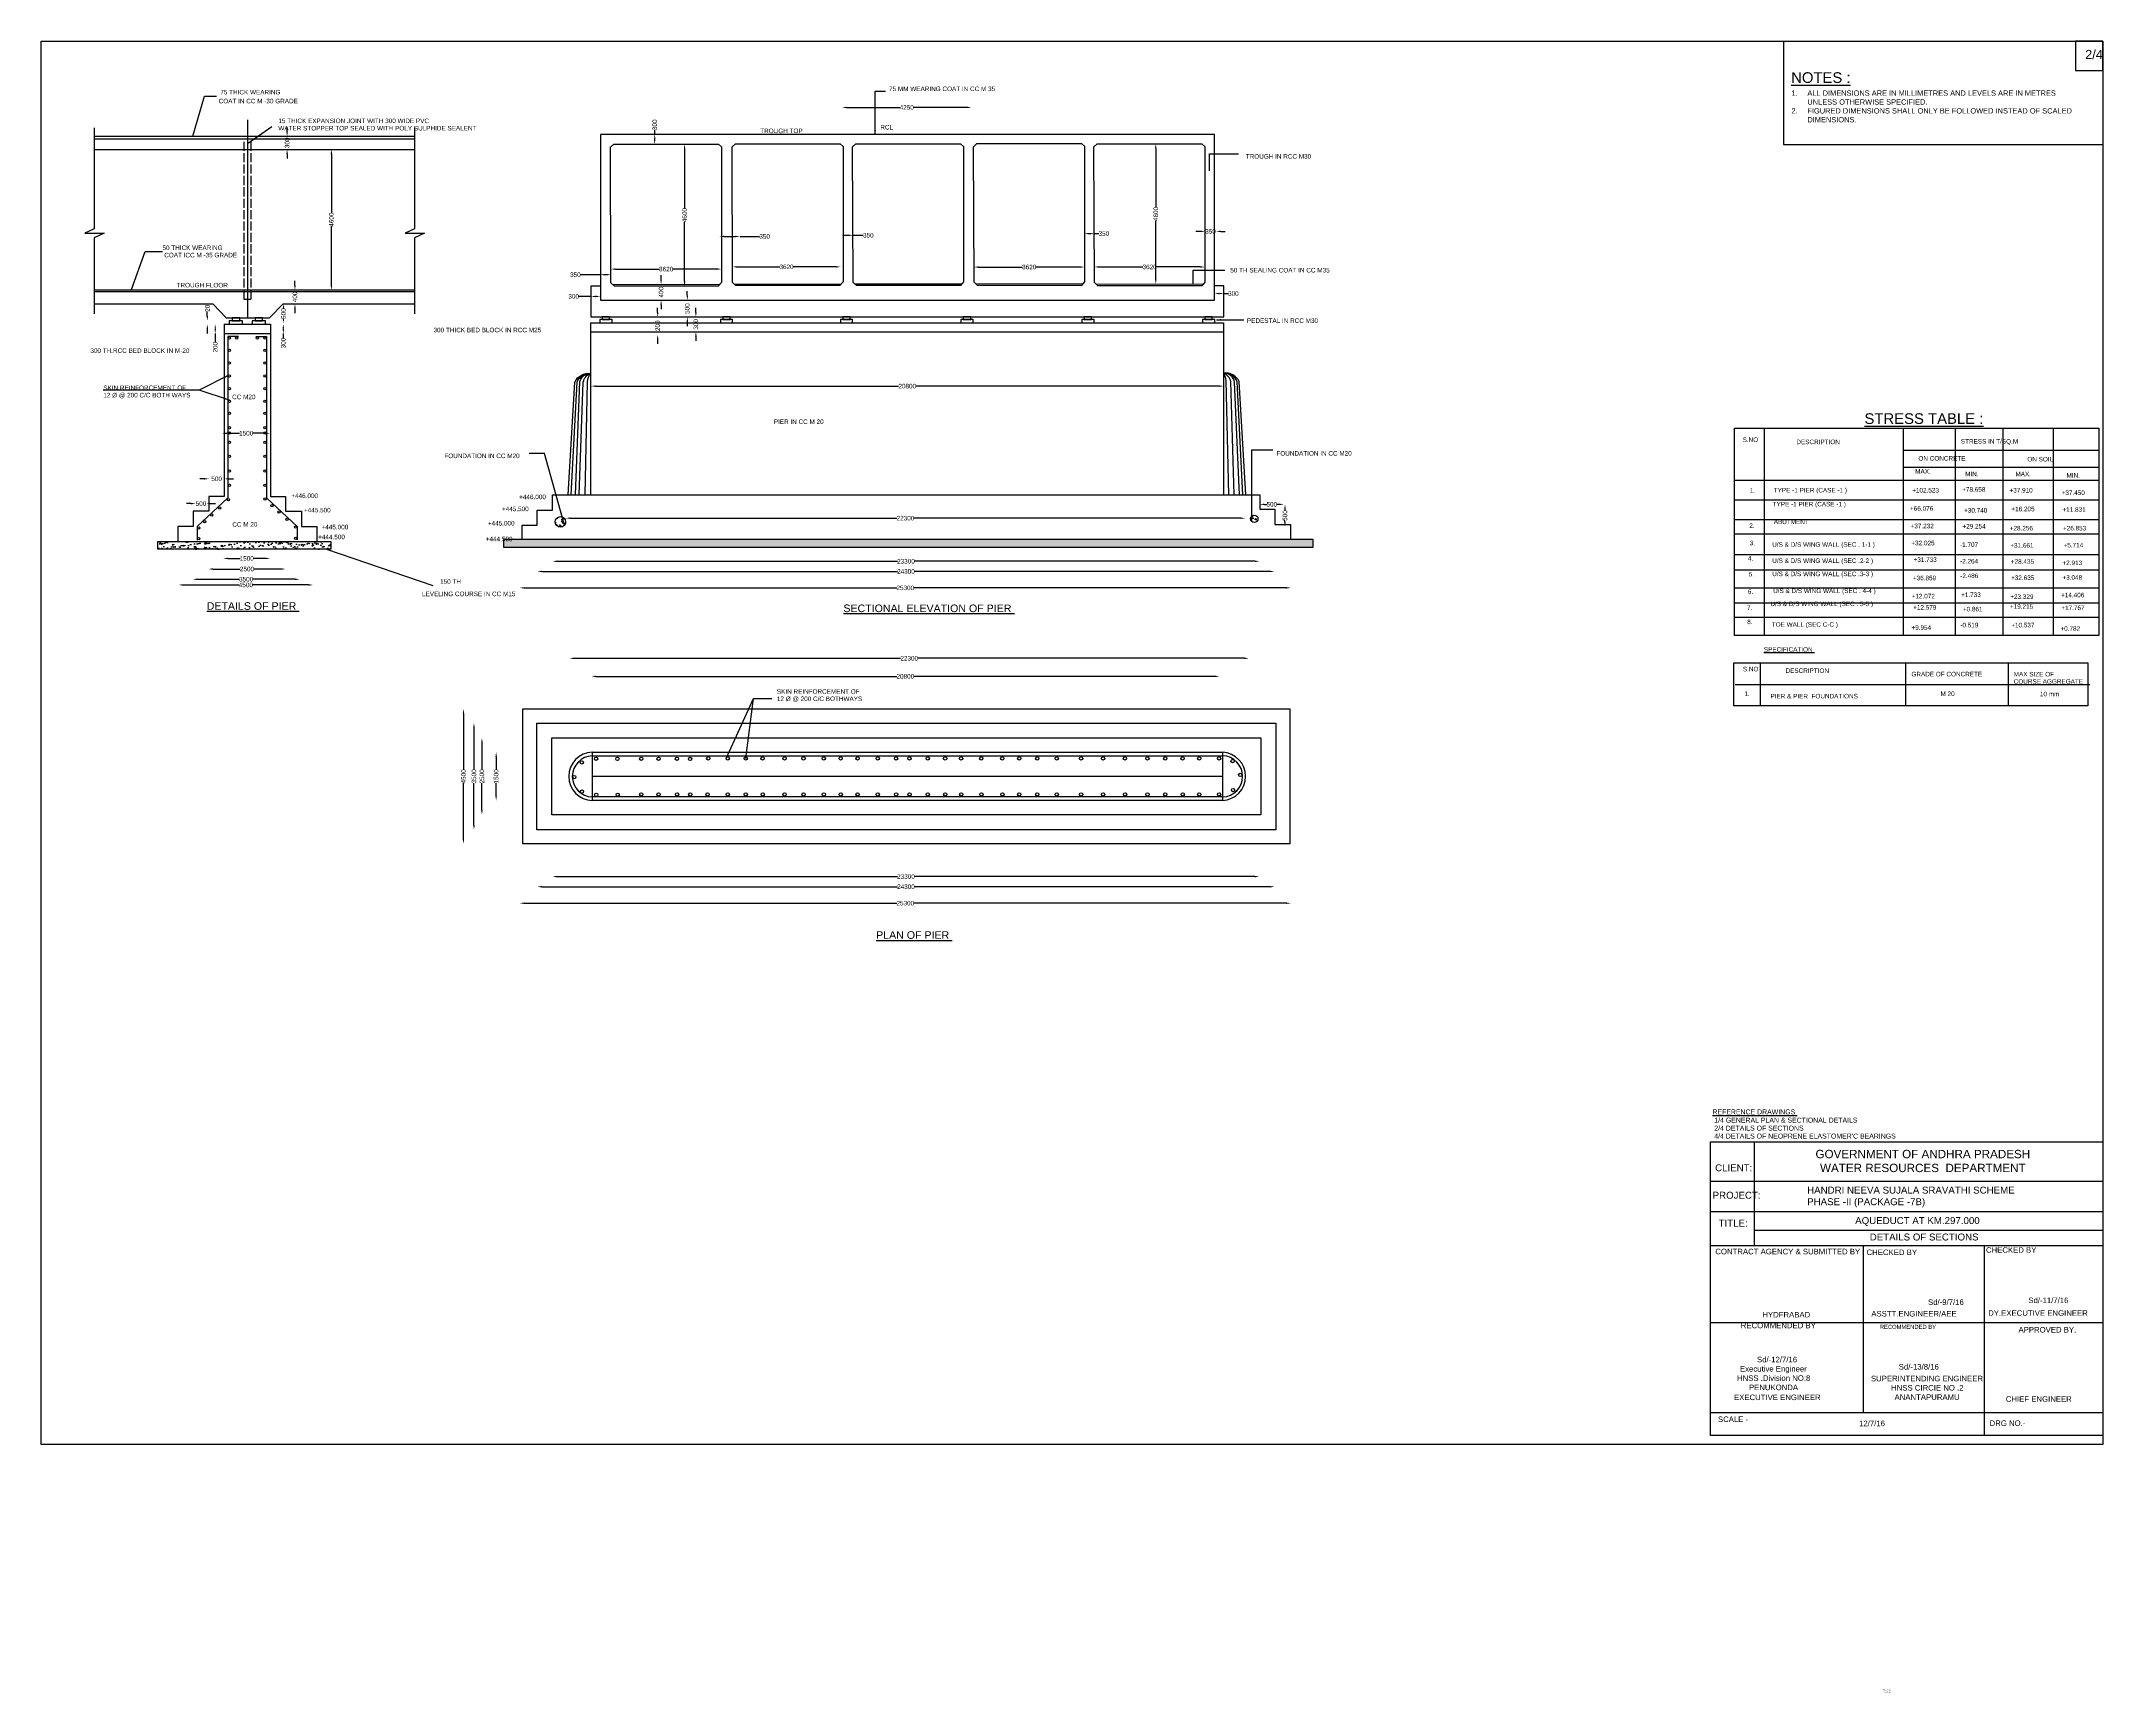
# Model space of a CAD drawing. Header units: millimetres. Extents: x 5124 to 2545511, y 2311 to 44415476.
# Drawn here: x 2477664 to 2545511, y 44361144 to 44415476 of the extents above.
import ezdxf

# ---------------------------------------------------------------- set-up
doc = ezdxf.new("R2010")
doc.units = ezdxf.units.MM
doc.header["$MEASUREMENT"] = 0
doc.linetypes.add('ACAD_ISO02W100', pattern=[15, 12, -3])
for name, color, linetype in [('DIMENSION', 7, 'Continuous'), ('DRAWING', 2, 'Continuous'), ('REF', 7, 'Continuous'), ('TEXT', 7, 'Continuous')]:
    doc.layers.add(name, color=color, linetype=linetype)
doc.styles.get("Standard").update_dxf_attribs({"font": 'arial.ttf', "height": 150})
doc.dimstyles.get("Standard").update_dxf_attribs({"dimtxt": 150, "dimasz": 150, "dimexe": 0.18, "dimexo": 0.0625, "dimgap": 0.09, "dimtad": 0, "dimdec": 0, "dimzin": 0, "dimdsep": 46, "dimtxsty": 'Standard', "dimcen": 0.09, "dimse1": 1, "dimse2": 1, "dimadec": 0, "dimazin": 0, "dimtfac": 1, "dimtdec": 0, "dimtofl": 0, "dimtmove": 0, "dimatfit": 3, "dimfxl": 1, "dimtolj": 1, "dimtzin": 0, "dimarcsym": 0})
pattern_1 = [(50, (0, 0), (358.6300913, -31.3760675), [37.5, -412.5]), (355, (0, 0), (-69.3756668, 376.096067), [30, -330]), (100.4514445, (29.9, -2.6), (289.2544234, 344.7199955), [31.870096, -350.571056]), (46.1842, (0, 100), (533.6206653, -82.7596404), [56.25, -618.75]), (96.6356355, (44.47, 93.1), (467.330973, 487.0593004), [47.805171, -525.85688]), (351.184164, (0, 100), (467.3309725, 487.0593), [45, -495.0000005]), (21, (50, 75), (298.453526, -201.3094453), [37.5, -412.5]), (326, (50, 75), (121.657666, 362.5750225), [30, -330]), (71.4514447, (74.87, 58.22), (420.1111884, 161.2655764), [31.870095, -350.571056]), (37.5, (0, 0), (6.07992766, 166.4469269), [0, -326, 0, -335, 0, -331.25]), (7.5, (0, 0), (131.5347687, 197.20585594), [0, -191, 0, -318.5, 0, -126.25]), (327.5, (-111.5, 0), (266.9112181, -11.27743587), [0, -125, 0, -390, 0, -517.5]), (317.5, (-161.5, 0), (291.5930847, 50.0524912), [0, -162.5, 0, -259, 0, -367.5])]

# ---------------------------------------------------------------- blocks, each defined once
blk = doc.blocks.new('*D53')
at = {"layer": 'Defpoints', "color": 0, "transparency": 16777216}
for p in [(2482188, 44397490), (2486606, 44397589), (2486606, 44397490)]:
    blk.add_point(p, dxfattribs=at)
at = {"layer": 'TEXT', "color": 0, "lineweight": -2, "transparency": 16777216}
for p, q in [((2482338, 44397589), (2484171, 44397589)), ((2486456, 44397589), (2484624, 44397589))]:
    blk.add_line(p, q, dxfattribs=at)
at = {"layer": 'TEXT', "color": 0, "transparency": 16777216}
for points in [[(2482338, 44397614), (2482338, 44397564), (2482188, 44397589)], [(2486456, 44397614), (2486456, 44397564), (2486606, 44397589)]]:
    blk.add_solid(points, dxfattribs=at)
at = {"layer": 'TEXT', "color": 0, "transparency": 16777216, "insert": (2484397, 44397589), "char_height": 150, "attachment_point": 5}
blk.add_mtext('\\A1;4500', dxfattribs=at)
blk = doc.blocks.new('*D55')
at = {"layer": 'Defpoints', "color": 0, "transparency": 16777216}
for p in [(2485756, 44412350), (2486045, 44412350), (2486136, 44411919)]:
    blk.add_point(p, dxfattribs=at)
at = {"layer": 'TEXT', "color": 0, "lineweight": -2, "transparency": 16777216}
for p, q in [((2485756, 44412500), (2485756, 44412650)), ((2485756, 44411769), (2485756, 44411619))]:
    blk.add_line(p, q, dxfattribs=at)
at = {"layer": 'TEXT', "color": 0, "transparency": 16777216}
for points in [[(2485731, 44412500), (2485781, 44412500), (2485756, 44412350)], [(2485731, 44411769), (2485781, 44411769), (2485756, 44411919)]]:
    blk.add_solid(points, dxfattribs=at)
at = {"layer": 'TEXT', "color": 0, "transparency": 16777216, "insert": (2485756, 44412134), "char_height": 150, "attachment_point": 5, "rotation": 90}
blk.add_mtext('\\A1;300', dxfattribs=at)
blk = doc.blocks.new('*D56')
at = {"layer": 'Defpoints', "color": 0, "transparency": 16777216}
for p in [(2487154, 44411919), (2487154, 44407293), (2487213, 44407293)]:
    blk.add_point(p, dxfattribs=at)
at = {"layer": 'TEXT', "color": 0, "lineweight": -2, "transparency": 16777216}
for p, q in [((2487213, 44411769), (2487213, 44409833)), ((2487213, 44407443), (2487213, 44409379))]:
    blk.add_line(p, q, dxfattribs=at)
at = {"layer": 'TEXT', "color": 0, "transparency": 16777216}
for points in [[(2487188, 44411769), (2487238, 44411769), (2487213, 44411919)], [(2487188, 44407443), (2487238, 44407443), (2487213, 44407293)]]:
    blk.add_solid(points, dxfattribs=at)
at = {"layer": 'TEXT', "color": 0, "transparency": 16777216, "insert": (2487213, 44409606), "char_height": 150, "attachment_point": 5, "rotation": 90}
blk.add_mtext('\\A1;4600', dxfattribs=at)
blk = doc.blocks.new('*D57')
at = {"layer": 'Defpoints', "color": 0, "transparency": 16777216}
for p in [(2486013, 44407293), (2486116, 44406834), (2486231, 44407293)]:
    blk.add_point(p, dxfattribs=at)
at = {"layer": 'TEXT', "color": 0, "lineweight": -2, "transparency": 16777216}
for p, q in [((2486013, 44407443), (2486013, 44407593)), ((2486013, 44406684), (2486013, 44406534))]:
    blk.add_line(p, q, dxfattribs=at)
at = {"layer": 'TEXT', "color": 0, "transparency": 16777216}
for points in [[(2485988, 44407443), (2486038, 44407443), (2486013, 44407293)], [(2485988, 44406684), (2486038, 44406684), (2486013, 44406834)]]:
    blk.add_solid(points, dxfattribs=at)
at = {"layer": 'TEXT', "color": 0, "transparency": 16777216, "insert": (2486013, 44407064), "char_height": 150, "attachment_point": 5, "rotation": 90}
blk.add_mtext('\\A1;400', dxfattribs=at)
blk = doc.blocks.new('*D58')
at = {"layer": 'Defpoints', "color": 0, "transparency": 16777216}
for p in [(2485631, 44406834), (2485631, 44406201), (2485636, 44406201)]:
    blk.add_point(p, dxfattribs=at)
at = {"layer": 'TEXT', "color": 0, "lineweight": -2, "transparency": 16777216}
for p, q in [((2485636, 44406684), (2485636, 44406683)), ((2485636, 44406351), (2485636, 44406352))]:
    blk.add_line(p, q, dxfattribs=at)
at = {"layer": 'TEXT', "color": 0, "transparency": 16777216}
for points in [[(2485611, 44406684), (2485661, 44406684), (2485636, 44406834)], [(2485611, 44406351), (2485661, 44406351), (2485636, 44406201)]]:
    blk.add_solid(points, dxfattribs=at)
at = {"layer": 'TEXT', "color": 0, "transparency": 16777216, "insert": (2485636, 44406517), "char_height": 150, "attachment_point": 5, "rotation": 90}
blk.add_mtext('\\A1;500', dxfattribs=at)
blk = doc.blocks.new('*D59')
at = {"layer": 'Defpoints', "color": 0, "transparency": 16777216}
for p in [(2485205, 44406167), (2485205, 44405862), (2485631, 44405862)]:
    blk.add_point(p, dxfattribs=at)
at = {"layer": 'TEXT', "color": 0, "lineweight": -2, "transparency": 16777216}
for p, q in [((2485631, 44406017), (2485631, 44406012)), ((2485631, 44405862), (2485631, 44405712))]:
    blk.add_line(p, q, dxfattribs=at)
at = {"layer": 'TEXT', "color": 0, "transparency": 16777216}
for points in [[(2485606, 44406017), (2485656, 44406017), (2485631, 44406167)], [(2485606, 44406012), (2485656, 44406012), (2485631, 44405862)]]:
    blk.add_solid(points, dxfattribs=at)
at = {"layer": 'TEXT', "color": 0, "transparency": 16777216, "insert": (2485631, 44405547), "char_height": 150, "attachment_point": 5, "rotation": 90}
blk.add_mtext('\\A1;300', dxfattribs=at)
blk = doc.blocks.new('*D60')
at = {"layer": 'Defpoints', "color": 0, "transparency": 16777216}
for p in [(2483130, 44406284), (2483850, 44406284), (2483850, 44406167)]:
    blk.add_point(p, dxfattribs=at)
at = {"layer": 'TEXT', "color": 0, "lineweight": -2, "transparency": 16777216}
for p, q in [((2483130, 44406434), (2483130, 44406584)), ((2483130, 44406017), (2483130, 44405867))]:
    blk.add_line(p, q, dxfattribs=at)
at = {"layer": 'TEXT', "color": 0, "transparency": 16777216}
for points in [[(2483105, 44406434), (2483155, 44406434), (2483130, 44406284)], [(2483105, 44406017), (2483155, 44406017), (2483130, 44406167)]]:
    blk.add_solid(points, dxfattribs=at)
at = {"layer": 'TEXT', "color": 0, "transparency": 16777216, "insert": (2483130, 44406692), "char_height": 150, "attachment_point": 5, "rotation": 90}
blk.add_mtext('\\A1;20', dxfattribs=at)
blk = doc.blocks.new('*D61')
at = {"layer": 'Defpoints', "color": 0, "transparency": 16777216}
for p in [(2483390, 44406167), (2483686, 44406167), (2483686, 44405862)]:
    blk.add_point(p, dxfattribs=at)
at = {"layer": 'TEXT', "color": 0, "lineweight": -2, "transparency": 16777216}
for p, q in [((2483390, 44406017), (2483390, 44406012)), ((2483390, 44405862), (2483390, 44405580))]:
    blk.add_line(p, q, dxfattribs=at)
at = {"layer": 'TEXT', "color": 0, "transparency": 16777216}
for points in [[(2483365, 44406017), (2483415, 44406017), (2483390, 44406167)], [(2483365, 44406012), (2483415, 44406012), (2483390, 44405862)]]:
    blk.add_solid(points, dxfattribs=at)
at = {"layer": 'TEXT', "color": 0, "transparency": 16777216, "insert": (2483390, 44405413), "char_height": 150, "attachment_point": 5, "rotation": 90}
blk.add_mtext('\\A1;200', dxfattribs=at)
blk = doc.blocks.new('*D62')
at = {"layer": 'Defpoints', "color": 0, "transparency": 16777216}
for p in [(2485205, 44402703), (2483611, 44402603), (2485205, 44402579)]:
    blk.add_point(p, dxfattribs=at)
at = {"layer": 'TEXT', "color": 0, "lineweight": -2, "transparency": 16777216}
for p, q in [((2483761, 44402579), (2484191, 44402579)), ((2485055, 44402579), (2484624, 44402579))]:
    blk.add_line(p, q, dxfattribs=at)
at = {"layer": 'TEXT', "color": 0, "transparency": 16777216}
for points in [[(2483761, 44402604), (2483761, 44402554), (2483611, 44402579)], [(2485055, 44402604), (2485055, 44402554), (2485205, 44402579)]]:
    blk.add_solid(points, dxfattribs=at)
at = {"layer": 'TEXT', "color": 0, "transparency": 16777216, "insert": (2484408, 44402579), "char_height": 150, "attachment_point": 5}
blk.add_mtext('\\A1;1500', dxfattribs=at)
blk = doc.blocks.new('*D63')
at = {"layer": 'Defpoints', "color": 0, "transparency": 16777216}
for p in [(2483686, 44401080), (2483184, 44400499), (2483686, 44400499)]:
    blk.add_point(p, dxfattribs=at)
at = {"layer": 'TEXT', "color": 0, "lineweight": -2, "transparency": 16777216}
for p, q in [((2483034, 44401080), (2482884, 44401080)), ((2483836, 44401080), (2483986, 44401080))]:
    blk.add_line(p, q, dxfattribs=at)
at = {"layer": 'TEXT', "color": 0, "transparency": 16777216}
for points in [[(2483034, 44401105), (2483034, 44401055), (2483184, 44401080)], [(2483836, 44401105), (2483836, 44401055), (2483686, 44401080)]]:
    blk.add_solid(points, dxfattribs=at)
at = {"layer": 'TEXT', "color": 0, "transparency": 16777216, "insert": (2483435, 44401080), "char_height": 150, "attachment_point": 5}
blk.add_mtext('\\A1;500', dxfattribs=at)
blk = doc.blocks.new('*D64')
at = {"layer": 'Defpoints', "color": 0, "transparency": 16777216}
for p in [(2482747, 44400299), (2483095, 44400299), (2483095, 44400265)]:
    blk.add_point(p, dxfattribs=at)
at = {"layer": 'TEXT', "color": 0, "lineweight": -2, "transparency": 16777216}
for p, q in [((2482597, 44400265), (2482447, 44400265)), ((2483245, 44400265), (2483395, 44400265))]:
    blk.add_line(p, q, dxfattribs=at)
at = {"layer": 'TEXT', "color": 0, "transparency": 16777216}
for points in [[(2482597, 44400290), (2482597, 44400240), (2482747, 44400265)], [(2483245, 44400290), (2483245, 44400240), (2483095, 44400265)]]:
    blk.add_solid(points, dxfattribs=at)
at = {"layer": 'TEXT', "color": 0, "transparency": 16777216, "insert": (2482921, 44400265), "char_height": 150, "attachment_point": 5}
blk.add_mtext('\\A1;500', dxfattribs=at)
blk = doc.blocks.new('*D65')
at = {"layer": 'Defpoints', "color": 0, "transparency": 16777216}
for p in [(2483653, 44398767), (2485201, 44398767), (2485201, 44398462)]:
    blk.add_point(p, dxfattribs=at)
at = {"layer": 'TEXT', "color": 0, "lineweight": -2, "transparency": 16777216}
for p, q in [((2483803, 44398462), (2484210, 44398462)), ((2485051, 44398462), (2484644, 44398462))]:
    blk.add_line(p, q, dxfattribs=at)
at = {"layer": 'TEXT', "color": 0, "transparency": 16777216}
for points in [[(2483803, 44398487), (2483803, 44398437), (2483653, 44398462)], [(2485051, 44398487), (2485051, 44398437), (2485201, 44398462)]]:
    blk.add_solid(points, dxfattribs=at)
at = {"layer": 'TEXT', "color": 0, "transparency": 16777216, "insert": (2484427, 44398462), "char_height": 150, "attachment_point": 5}
blk.add_mtext('\\A1;1500', dxfattribs=at)
blk = doc.blocks.new('*D66')
at = {"layer": 'Defpoints', "color": 0, "transparency": 16777216}
for p in [(2483172, 44398088), (2485700, 44398113), (2485700, 44398088)]:
    blk.add_point(p, dxfattribs=at)
at = {"layer": 'TEXT', "color": 0, "lineweight": -2, "transparency": 16777216}
for p, q in [((2483322, 44398113), (2484211, 44398113)), ((2485550, 44398113), (2484662, 44398113))]:
    blk.add_line(p, q, dxfattribs=at)
at = {"layer": 'TEXT', "color": 0, "transparency": 16777216}
for points in [[(2483322, 44398138), (2483322, 44398088), (2483172, 44398113)], [(2485550, 44398138), (2485550, 44398088), (2485700, 44398113)]]:
    blk.add_solid(points, dxfattribs=at)
at = {"layer": 'TEXT', "color": 0, "transparency": 16777216, "insert": (2484436, 44398113), "char_height": 150, "attachment_point": 5}
blk.add_mtext('\\A1;2500', dxfattribs=at)
blk = doc.blocks.new('*D67')
at = {"layer": 'Defpoints', "color": 0, "transparency": 16777216}
for p in [(2482648, 44397832), (2482648, 44397776), (2486169, 44397832)]:
    blk.add_point(p, dxfattribs=at)
at = {"layer": 'TEXT', "color": 0, "lineweight": -2, "transparency": 16777216}
for p, q in [((2482798, 44397776), (2484185, 44397776)), ((2486019, 44397776), (2484632, 44397776))]:
    blk.add_line(p, q, dxfattribs=at)
at = {"layer": 'TEXT', "color": 0, "transparency": 16777216}
for points in [[(2482798, 44397801), (2482798, 44397751), (2482648, 44397776)], [(2486019, 44397801), (2486019, 44397751), (2486169, 44397776)]]:
    blk.add_solid(points, dxfattribs=at)
at = {"layer": 'TEXT', "color": 0, "transparency": 16777216, "insert": (2484408, 44397776), "char_height": 150, "attachment_point": 5}
blk.add_mtext('\\A1;3500', dxfattribs=at)
blk = doc.blocks.new('*D68')
at = {"layer": 'Defpoints', "color": 0, "transparency": 16777216}
for p in [(2497854, 44412412), (2498025, 44412412), (2498025, 44412091)]:
    blk.add_point(p, dxfattribs=at)
at = {"layer": 'TEXT', "color": 0, "lineweight": -2, "transparency": 16777216}
for p, q in [((2497854, 44412412), (2497854, 44412562)), ((2497854, 44412241), (2497854, 44412262))]:
    blk.add_line(p, q, dxfattribs=at)
at = {"layer": 'TEXT', "color": 0, "transparency": 16777216}
for points in [[(2497829, 44412262), (2497879, 44412262), (2497854, 44412412)], [(2497829, 44412241), (2497879, 44412241), (2497854, 44412091)]]:
    blk.add_solid(points, dxfattribs=at)
at = {"layer": 'TEXT', "color": 0, "transparency": 16777216, "insert": (2497854, 44412727), "char_height": 150, "attachment_point": 5, "rotation": 90}
blk.add_mtext('\\A1;300', dxfattribs=at)
blk = doc.blocks.new('*D69')
at = {"layer": 'Defpoints', "color": 0, "transparency": 16777216}
for p in [(2504015, 44413233), (2508280, 44413299), (2508280, 44413233)]:
    blk.add_point(p, dxfattribs=at)
at = {"layer": 'TEXT', "color": 0, "lineweight": -2, "transparency": 16777216}
for p, q in [((2504165, 44413299), (2505921, 44413299)), ((2508130, 44413299), (2506374, 44413299))]:
    blk.add_line(p, q, dxfattribs=at)
at = {"layer": 'TEXT', "color": 0, "transparency": 16777216}
for points in [[(2504165, 44413324), (2504165, 44413274), (2504015, 44413299)], [(2508130, 44413324), (2508130, 44413274), (2508280, 44413299)]]:
    blk.add_solid(points, dxfattribs=at)
at = {"layer": 'TEXT', "color": 0, "transparency": 16777216, "insert": (2506148, 44413299), "char_height": 150, "attachment_point": 5}
blk.add_mtext('\\A1;4250', dxfattribs=at)
blk = doc.blocks.new('*D70')
at = {"layer": 'Defpoints', "color": 0, "transparency": 16777216}
for p in [(2513869, 44412102), (2514344, 44412102), (2514030, 44407490)]:
    blk.add_point(p, dxfattribs=at)
at = {"layer": 'TEXT', "color": 0, "lineweight": -2, "transparency": 16777216}
for p, q in [((2514344, 44411952), (2514344, 44410023)), ((2514344, 44407640), (2514344, 44409569))]:
    blk.add_line(p, q, dxfattribs=at)
at = {"layer": 'TEXT', "color": 0, "transparency": 16777216}
for points in [[(2514319, 44411952), (2514369, 44411952), (2514344, 44412102)], [(2514319, 44407640), (2514369, 44407640), (2514344, 44407490)]]:
    blk.add_solid(points, dxfattribs=at)
at = {"layer": 'TEXT', "color": 0, "transparency": 16777216, "insert": (2514344, 44409796), "char_height": 150, "attachment_point": 5, "rotation": 90}
blk.add_mtext('\\A1;4600', dxfattribs=at)
blk = doc.blocks.new('*D71')
at = {"layer": 'Defpoints', "color": 0, "transparency": 16777216}
for p in [(2511998, 44409066), (2512321, 44409147), (2512321, 44409147)]:
    blk.add_point(p, dxfattribs=at)
at = {"layer": 'TEXT', "color": 0, "lineweight": -2, "transparency": 16777216}
for p, q in [((2512148, 44409147), (2512171, 44409147)), ((2512321, 44409147), (2512471, 44409147))]:
    blk.add_line(p, q, dxfattribs=at)
at = {"layer": 'TEXT', "color": 0, "transparency": 16777216}
for points in [[(2512148, 44409172), (2512148, 44409122), (2511998, 44409147)], [(2512171, 44409172), (2512171, 44409122), (2512321, 44409147)]]:
    blk.add_solid(points, dxfattribs=at)
at = {"layer": 'TEXT', "color": 0, "transparency": 16777216, "insert": (2512636, 44409147), "char_height": 150, "attachment_point": 5}
blk.add_mtext('\\A1;350', dxfattribs=at)
blk = doc.blocks.new('*D72')
at = {"layer": 'Defpoints', "color": 0, "transparency": 16777216}
for p in [(2503997, 44409232), (2504378, 44409233), (2504378, 44409093)]:
    blk.add_point(p, dxfattribs=at)
at = {"layer": 'TEXT', "color": 0, "lineweight": -2, "transparency": 16777216}
for p, q in [((2504147, 44409093), (2504228, 44409093)), ((2504378, 44409093), (2504719, 44409093))]:
    blk.add_line(p, q, dxfattribs=at)
at = {"layer": 'TEXT', "color": 0, "transparency": 16777216}
for points in [[(2504147, 44409118), (2504147, 44409068), (2503997, 44409093)], [(2504228, 44409118), (2504228, 44409068), (2504378, 44409093)]]:
    blk.add_solid(points, dxfattribs=at)
at = {"layer": 'TEXT', "color": 0, "transparency": 16777216, "insert": (2504884, 44409093), "char_height": 150, "attachment_point": 5}
blk.add_mtext('\\A1;350', dxfattribs=at)
blk = doc.blocks.new('*D73')
at = {"layer": 'Defpoints', "color": 0, "transparency": 16777216}
for p in [(2499980, 44409055), (2500661, 44409055), (2500661, 44409055)]:
    blk.add_point(p, dxfattribs=at)
at = {"layer": 'TEXT', "color": 0, "lineweight": -2, "transparency": 16777216}
for p, q in [((2500130, 44409055), (2500511, 44409055)), ((2500661, 44409055), (2501307, 44409055))]:
    blk.add_line(p, q, dxfattribs=at)
at = {"layer": 'TEXT', "color": 0, "transparency": 16777216}
for points in [[(2500130, 44409080), (2500130, 44409030), (2499980, 44409055)], [(2500511, 44409080), (2500511, 44409030), (2500661, 44409055)]]:
    blk.add_solid(points, dxfattribs=at)
at = {"layer": 'TEXT', "color": 0, "transparency": 16777216, "insert": (2501473, 44409055), "char_height": 150, "attachment_point": 5}
blk.add_mtext('\\A1;350', dxfattribs=at)
blk = doc.blocks.new('*D74')
at = {"layer": 'Defpoints', "color": 0, "transparency": 16777216}
for p in [(2498592, 44412091), (2498837, 44412091), (2498592, 44407423)]:
    blk.add_point(p, dxfattribs=at)
at = {"layer": 'TEXT', "color": 0, "lineweight": -2, "transparency": 16777216}
for p, q in [((2498837, 44411941), (2498837, 44409984)), ((2498837, 44407573), (2498837, 44409530))]:
    blk.add_line(p, q, dxfattribs=at)
at = {"layer": 'TEXT', "color": 0, "transparency": 16777216}
for points in [[(2498812, 44411941), (2498862, 44411941), (2498837, 44412091)], [(2498812, 44407573), (2498862, 44407573), (2498837, 44407423)]]:
    blk.add_solid(points, dxfattribs=at)
at = {"layer": 'TEXT', "color": 0, "transparency": 16777216, "insert": (2498837, 44409757), "char_height": 150, "attachment_point": 5, "rotation": 90}
blk.add_mtext('\\A1;4600', dxfattribs=at)
blk = doc.blocks.new('*D75')
at = {"layer": 'Defpoints', "color": 0, "transparency": 16777216}
for p in [(2496065, 44407708), (2496413, 44407795), (2496413, 44407709)]:
    blk.add_point(p, dxfattribs=at)
at = {"layer": 'TEXT', "color": 0, "lineweight": -2, "transparency": 16777216}
for p, q in [((2496065, 44407795), (2495409, 44407795)), ((2496263, 44407795), (2496215, 44407795))]:
    blk.add_line(p, q, dxfattribs=at)
at = {"layer": 'TEXT', "color": 0, "transparency": 16777216}
for points in [[(2496215, 44407820), (2496215, 44407770), (2496065, 44407795)], [(2496263, 44407820), (2496263, 44407770), (2496413, 44407795)]]:
    blk.add_solid(points, dxfattribs=at)
at = {"layer": 'TEXT', "color": 0, "transparency": 16777216, "insert": (2495243, 44407795), "char_height": 150, "attachment_point": 5}
blk.add_mtext('\\A1;350', dxfattribs=at)
blk = doc.blocks.new('*D76')
at = {"layer": 'Defpoints', "color": 0, "transparency": 16777216}
for p in [(2495752, 44407080), (2496065, 44407080), (2496065, 44407080)]:
    blk.add_point(p, dxfattribs=at)
at = {"layer": 'TEXT', "color": 0, "lineweight": -2, "transparency": 16777216}
for p, q in [((2495752, 44407080), (2495352, 44407080)), ((2495915, 44407080), (2495902, 44407080))]:
    blk.add_line(p, q, dxfattribs=at)
at = {"layer": 'TEXT', "color": 0, "transparency": 16777216}
for points in [[(2495902, 44407105), (2495902, 44407055), (2495752, 44407080)], [(2495915, 44407105), (2495915, 44407055), (2496065, 44407080)]]:
    blk.add_solid(points, dxfattribs=at)
at = {"layer": 'TEXT', "color": 0, "transparency": 16777216, "insert": (2495186, 44407080), "char_height": 150, "attachment_point": 5}
blk.add_mtext('\\A1;300', dxfattribs=at)
blk = doc.blocks.new('*D77')
at = {"layer": 'Defpoints', "color": 0, "transparency": 16777216}
for p in [(2498042, 44407479), (2498063, 44407479), (2498043, 44406957)]:
    blk.add_point(p, dxfattribs=at)
at = {"layer": 'TEXT', "color": 0, "lineweight": -2, "transparency": 16777216}
for p, q in [((2498063, 44407629), (2498063, 44407779)), ((2498063, 44406807), (2498063, 44406657))]:
    blk.add_line(p, q, dxfattribs=at)
at = {"layer": 'TEXT', "color": 0, "transparency": 16777216}
for points in [[(2498038, 44407629), (2498088, 44407629), (2498063, 44407479)], [(2498038, 44406807), (2498088, 44406807), (2498063, 44406957)]]:
    blk.add_solid(points, dxfattribs=at)
at = {"layer": 'TEXT', "color": 0, "transparency": 16777216, "insert": (2498063, 44407218), "char_height": 150, "attachment_point": 5, "rotation": 90}
blk.add_mtext('\\A1;400', dxfattribs=at)
blk = doc.blocks.new('*D78')
at = {"layer": 'Defpoints', "color": 0, "transparency": 16777216}
for p in [(2496412, 44408035), (2500048, 44408035), (2500048, 44407981)]:
    blk.add_point(p, dxfattribs=at)
at = {"layer": 'TEXT', "color": 0, "lineweight": -2, "transparency": 16777216}
for p, q in [((2496562, 44407981), (2498006, 44407981)), ((2499898, 44407981), (2498454, 44407981))]:
    blk.add_line(p, q, dxfattribs=at)
at = {"layer": 'TEXT', "color": 0, "transparency": 16777216}
for points in [[(2496562, 44408006), (2496562, 44407956), (2496412, 44407981)], [(2499898, 44408006), (2499898, 44407956), (2500048, 44407981)]]:
    blk.add_solid(points, dxfattribs=at)
at = {"layer": 'TEXT', "color": 0, "transparency": 16777216, "insert": (2498230, 44407981), "char_height": 150, "attachment_point": 5}
blk.add_mtext('\\A1;3620', dxfattribs=at)
blk = doc.blocks.new('*D79')
at = {"layer": 'Defpoints', "color": 0, "transparency": 16777216}
for p in [(2497951, 44406406), (2497951, 44406406), (2497951, 44405825)]:
    blk.add_point(p, dxfattribs=at)
at = {"layer": 'TEXT', "color": 0, "lineweight": -2, "transparency": 16777216}
for p, q in [((2497951, 44406556), (2497951, 44406706)), ((2497951, 44405675), (2497951, 44405525))]:
    blk.add_line(p, q, dxfattribs=at)
at = {"layer": 'TEXT', "color": 0, "transparency": 16777216}
for points in [[(2497926, 44406556), (2497976, 44406556), (2497951, 44406406)], [(2497926, 44405675), (2497976, 44405675), (2497951, 44405825)]]:
    blk.add_solid(points, dxfattribs=at)
at = {"layer": 'TEXT', "color": 0, "transparency": 16777216, "insert": (2497951, 44406116), "char_height": 150, "attachment_point": 5, "rotation": 90}
blk.add_mtext('\\A1;200', dxfattribs=at)
blk = doc.blocks.new('*D80')
at = {"layer": 'Defpoints', "color": 0, "transparency": 16777216}
for p in [(2498926, 44406957), (2498926, 44406957), (2498926, 44406406)]:
    blk.add_point(p, dxfattribs=at)
at = {"layer": 'TEXT', "color": 0, "lineweight": -2, "transparency": 16777216}
for p, q in [((2498926, 44407107), (2498926, 44407257)), ((2498926, 44406256), (2498926, 44406106))]:
    blk.add_line(p, q, dxfattribs=at)
at = {"layer": 'TEXT', "color": 0, "transparency": 16777216}
for points in [[(2498901, 44407107), (2498951, 44407107), (2498926, 44406957)], [(2498901, 44406256), (2498951, 44406256), (2498926, 44406406)]]:
    blk.add_solid(points, dxfattribs=at)
at = {"layer": 'TEXT', "color": 0, "transparency": 16777216, "insert": (2498926, 44406682), "char_height": 150, "attachment_point": 5, "rotation": 90}
blk.add_mtext('\\A1;500', dxfattribs=at)
blk = doc.blocks.new('*D81')
at = {"layer": 'Defpoints', "color": 0, "transparency": 16777216}
for p in [(2499209, 44406406), (2499209, 44406406), (2499209, 44405917)]:
    blk.add_point(p, dxfattribs=at)
at = {"layer": 'TEXT', "color": 0, "lineweight": -2, "transparency": 16777216}
for p, q in [((2499209, 44406556), (2499209, 44406706)), ((2499209, 44405767), (2499209, 44405617))]:
    blk.add_line(p, q, dxfattribs=at)
at = {"layer": 'TEXT', "color": 0, "transparency": 16777216}
for points in [[(2499184, 44406556), (2499234, 44406556), (2499209, 44406406)], [(2499184, 44405767), (2499234, 44405767), (2499209, 44405917)]]:
    blk.add_solid(points, dxfattribs=at)
at = {"layer": 'TEXT', "color": 0, "transparency": 16777216, "insert": (2499209, 44406162), "char_height": 150, "attachment_point": 5, "rotation": 90}
blk.add_mtext('\\A1;300', dxfattribs=at)
blk = doc.blocks.new('*D82')
at = {"layer": 'Defpoints', "color": 0, "transparency": 16777216}
for p in [(2503971, 44408054), (2500415, 44408023), (2503971, 44408023)]:
    blk.add_point(p, dxfattribs=at)
at = {"layer": 'TEXT', "color": 0, "lineweight": -2, "transparency": 16777216}
for p, q in [((2500565, 44408054), (2501969, 44408054)), ((2503821, 44408054), (2502417, 44408054))]:
    blk.add_line(p, q, dxfattribs=at)
at = {"layer": 'TEXT', "color": 0, "transparency": 16777216}
for points in [[(2500565, 44408079), (2500565, 44408029), (2500415, 44408054)], [(2503821, 44408079), (2503821, 44408029), (2503971, 44408054)]]:
    blk.add_solid(points, dxfattribs=at)
at = {"layer": 'TEXT', "color": 0, "transparency": 16777216, "insert": (2502193, 44408054), "char_height": 150, "attachment_point": 5}
blk.add_mtext('\\A1;3620', dxfattribs=at)
blk = doc.blocks.new('*D83')
at = {"layer": 'Defpoints', "color": 0, "transparency": 16777216}
for p in [(2508363, 44408070), (2511998, 44408070), (2511998, 44408048)]:
    blk.add_point(p, dxfattribs=at)
at = {"layer": 'TEXT', "color": 0, "lineweight": -2, "transparency": 16777216}
for p, q in [((2508513, 44408048), (2509957, 44408048)), ((2511848, 44408048), (2510404, 44408048))]:
    blk.add_line(p, q, dxfattribs=at)
at = {"layer": 'TEXT', "color": 0, "transparency": 16777216}
for points in [[(2508513, 44408073), (2508513, 44408023), (2508363, 44408048)], [(2511848, 44408073), (2511848, 44408023), (2511998, 44408048)]]:
    blk.add_solid(points, dxfattribs=at)
at = {"layer": 'TEXT', "color": 0, "transparency": 16777216, "insert": (2510180, 44408048), "char_height": 150, "attachment_point": 5}
blk.add_mtext('\\A1;3620', dxfattribs=at)
blk = doc.blocks.new('*D84')
at = {"layer": 'Defpoints', "color": 0, "transparency": 16777216}
for p in [(2512324, 44408051), (2515960, 44408051), (2515960, 44408051)]:
    blk.add_point(p, dxfattribs=at)
at = {"layer": 'TEXT', "color": 0, "lineweight": -2, "transparency": 16777216}
for p, q in [((2512474, 44408051), (2513918, 44408051)), ((2515810, 44408051), (2514366, 44408051))]:
    blk.add_line(p, q, dxfattribs=at)
at = {"layer": 'TEXT', "color": 0, "transparency": 16777216}
for points in [[(2512474, 44408076), (2512474, 44408026), (2512324, 44408051)], [(2515810, 44408076), (2515810, 44408026), (2515960, 44408051)]]:
    blk.add_solid(points, dxfattribs=at)
at = {"layer": 'TEXT', "color": 0, "transparency": 16777216, "insert": (2514142, 44408051), "char_height": 150, "attachment_point": 5}
blk.add_mtext('\\A1;3620', dxfattribs=at)
blk = doc.blocks.new('*D85')
at = {"layer": 'Defpoints', "color": 0, "transparency": 16777216}
for p in [(2515960, 44409224), (2516331, 44409224), (2516331, 44409221)]:
    blk.add_point(p, dxfattribs=at)
at = {"layer": 'TEXT', "color": 0, "lineweight": -2, "transparency": 16777216}
for p, q in [((2515810, 44409221), (2515660, 44409221)), ((2516481, 44409221), (2516631, 44409221))]:
    blk.add_line(p, q, dxfattribs=at)
at = {"layer": 'TEXT', "color": 0, "transparency": 16777216}
for points in [[(2515810, 44409246), (2515810, 44409196), (2515960, 44409221)], [(2516481, 44409246), (2516481, 44409196), (2516331, 44409221)]]:
    blk.add_solid(points, dxfattribs=at)
at = {"layer": 'TEXT', "color": 0, "transparency": 16777216, "insert": (2516145, 44409221), "char_height": 150, "attachment_point": 5}
blk.add_mtext('\\A1;350', dxfattribs=at)
blk = doc.blocks.new('*D86')
at = {"layer": 'Defpoints', "color": 0, "transparency": 16777216}
for p in [(2516276, 44407097), (2516583, 44407176), (2516583, 44407097)]:
    blk.add_point(p, dxfattribs=at)
at = {"layer": 'TEXT', "color": 0, "lineweight": -2, "transparency": 16777216}
for p, q in [((2516426, 44407176), (2516433, 44407176)), ((2516583, 44407176), (2516733, 44407176))]:
    blk.add_line(p, q, dxfattribs=at)
at = {"layer": 'TEXT', "color": 0, "transparency": 16777216}
for points in [[(2516426, 44407201), (2516426, 44407151), (2516276, 44407176)], [(2516433, 44407201), (2516433, 44407151), (2516583, 44407176)]]:
    blk.add_solid(points, dxfattribs=at)
at = {"layer": 'TEXT', "color": 0, "transparency": 16777216, "insert": (2516898, 44407176), "char_height": 150, "attachment_point": 5}
blk.add_mtext('\\A1;300', dxfattribs=at)
blk = doc.blocks.new('*D87')
at = {"layer": 'Defpoints', "color": 0, "transparency": 16777216}
for p in [(2495754, 44404082), (2516575, 44404131), (2516575, 44404082)]:
    blk.add_point(p, dxfattribs=at)
at = {"layer": 'TEXT', "color": 0, "lineweight": -2, "transparency": 16777216}
for p, q in [((2495904, 44404131), (2505882, 44404131)), ((2516425, 44404131), (2506448, 44404131))]:
    blk.add_line(p, q, dxfattribs=at)
at = {"layer": 'TEXT', "color": 0, "transparency": 16777216}
for points in [[(2495904, 44404156), (2495904, 44404106), (2495754, 44404131)], [(2516425, 44404156), (2516425, 44404106), (2516575, 44404131)]]:
    blk.add_solid(points, dxfattribs=at)
at = {"layer": 'TEXT', "color": 0, "transparency": 16777216, "insert": (2506165, 44404131), "char_height": 150, "attachment_point": 5}
blk.add_mtext('\\A1;20800', dxfattribs=at)
blk = doc.blocks.new('*D88')
at = {"layer": 'Defpoints', "color": 0, "transparency": 16777216}
for p in [(2494925, 44399910), (2517286, 44399910), (2517286, 44399786)]:
    blk.add_point(p, dxfattribs=at)
at = {"layer": 'TEXT', "color": 0, "lineweight": -2, "transparency": 16777216}
for p, q in [((2495075, 44399786), (2505822, 44399786)), ((2517136, 44399786), (2506389, 44399786))]:
    blk.add_line(p, q, dxfattribs=at)
at = {"layer": 'TEXT', "color": 0, "transparency": 16777216}
for points in [[(2495075, 44399811), (2495075, 44399761), (2494925, 44399786)], [(2517136, 44399811), (2517136, 44399761), (2517286, 44399786)]]:
    blk.add_solid(points, dxfattribs=at)
at = {"layer": 'TEXT', "color": 0, "transparency": 16777216, "insert": (2506106, 44399786), "char_height": 150, "attachment_point": 5}
blk.add_mtext('\\A1;22300', dxfattribs=at)
blk = doc.blocks.new('*D89')
at = {"layer": 'Defpoints', "color": 0, "transparency": 16777216}
for p in [(2494490, 44398450), (2517755, 44398450), (2517755, 44398367)]:
    blk.add_point(p, dxfattribs=at)
at = {"layer": 'TEXT', "color": 0, "lineweight": -2, "transparency": 16777216}
for p, q in [((2494640, 44398367), (2505839, 44398367)), ((2517605, 44398367), (2506406, 44398367))]:
    blk.add_line(p, q, dxfattribs=at)
at = {"layer": 'TEXT', "color": 0, "transparency": 16777216}
for points in [[(2494640, 44398392), (2494640, 44398342), (2494490, 44398367)], [(2517605, 44398392), (2517605, 44398342), (2517755, 44398367)]]:
    blk.add_solid(points, dxfattribs=at)
at = {"layer": 'TEXT', "color": 0, "transparency": 16777216, "insert": (2506123, 44398367), "char_height": 150, "attachment_point": 5}
blk.add_mtext('\\A1;23300', dxfattribs=at)
blk = doc.blocks.new('*D90')
at = {"layer": 'Defpoints', "color": 0, "transparency": 16777216}
for p in [(2493993, 44397985), (2518251, 44398035), (2518251, 44397985)]:
    blk.add_point(p, dxfattribs=at)
at = {"layer": 'TEXT', "color": 0, "lineweight": -2, "transparency": 16777216}
for p, q in [((2494143, 44398035), (2505839, 44398035)), ((2518101, 44398035), (2506405, 44398035))]:
    blk.add_line(p, q, dxfattribs=at)
at = {"layer": 'TEXT', "color": 0, "transparency": 16777216}
for points in [[(2494143, 44398060), (2494143, 44398010), (2493993, 44398035)], [(2518101, 44398060), (2518101, 44398010), (2518251, 44398035)]]:
    blk.add_solid(points, dxfattribs=at)
at = {"layer": 'TEXT', "color": 0, "transparency": 16777216, "insert": (2506122, 44398035), "char_height": 150, "attachment_point": 5}
blk.add_mtext('\\A1;24300', dxfattribs=at)
blk = doc.blocks.new('*D91')
at = {"layer": 'Defpoints', "color": 0, "transparency": 16777216}
for p in [(2493415, 44397489), (2518787, 44397493), (2518787, 44397489)]:
    blk.add_point(p, dxfattribs=at)
at = {"layer": 'TEXT', "color": 0, "lineweight": -2, "transparency": 16777216}
for p, q in [((2493565, 44397493), (2505817, 44397493)), ((2518637, 44397493), (2506384, 44397493))]:
    blk.add_line(p, q, dxfattribs=at)
at = {"layer": 'TEXT', "color": 0, "transparency": 16777216}
for points in [[(2493565, 44397518), (2493565, 44397468), (2493415, 44397493)], [(2518637, 44397518), (2518637, 44397468), (2518787, 44397493)]]:
    blk.add_solid(points, dxfattribs=at)
at = {"layer": 'TEXT', "color": 0, "transparency": 16777216, "insert": (2506101, 44397493), "char_height": 150, "attachment_point": 5}
blk.add_mtext('\\A1;25300', dxfattribs=at)
blk = doc.blocks.new('*D92')
at = {"layer": 'Defpoints', "color": 0, "transparency": 16777216}
for p in [(2495769, 44394623), (2516437, 44394623), (2516437, 44394582)]:
    blk.add_point(p, dxfattribs=at)
at = {"layer": 'TEXT', "color": 0, "lineweight": -2, "transparency": 16777216}
for p, q in [((2495919, 44394582), (2505819, 44394582)), ((2516287, 44394582), (2506386, 44394582))]:
    blk.add_line(p, q, dxfattribs=at)
at = {"layer": 'TEXT', "color": 0, "transparency": 16777216}
for points in [[(2495919, 44394607), (2495919, 44394557), (2495769, 44394582)], [(2516287, 44394607), (2516287, 44394557), (2516437, 44394582)]]:
    blk.add_solid(points, dxfattribs=at)
at = {"layer": 'TEXT', "color": 0, "transparency": 16777216, "insert": (2506103, 44394582), "char_height": 150, "attachment_point": 5}
blk.add_mtext('\\A1;20800', dxfattribs=at)
blk = doc.blocks.new('*D93')
at = {"layer": 'Defpoints', "color": 0, "transparency": 16777216}
for p in [(2495049, 44395165), (2517412, 44395176), (2517412, 44395165)]:
    blk.add_point(p, dxfattribs=at)
at = {"layer": 'TEXT', "color": 0, "lineweight": -2, "transparency": 16777216}
for p, q in [((2495199, 44395176), (2505947, 44395176)), ((2517262, 44395176), (2506514, 44395176))]:
    blk.add_line(p, q, dxfattribs=at)
at = {"layer": 'TEXT', "color": 0, "transparency": 16777216}
for points in [[(2495199, 44395201), (2495199, 44395151), (2495049, 44395176)], [(2517262, 44395201), (2517262, 44395151), (2517412, 44395176)]]:
    blk.add_solid(points, dxfattribs=at)
at = {"layer": 'TEXT', "color": 0, "transparency": 16777216, "insert": (2506231, 44395176), "char_height": 150, "attachment_point": 5}
blk.add_mtext('\\A1;22300', dxfattribs=at)
blk = doc.blocks.new('*D94')
at = {"layer": 'Defpoints', "color": 0, "transparency": 16777216}
for p in [(2492635, 44392087), (2495798, 44392087), (2495798, 44390497)]:
    blk.add_point(p, dxfattribs=at)
at = {"layer": 'TEXT', "color": 0, "lineweight": -2, "transparency": 16777216}
for p, q in [((2492635, 44391937), (2492635, 44391509)), ((2492635, 44390647), (2492635, 44391075))]:
    blk.add_line(p, q, dxfattribs=at)
at = {"layer": 'TEXT', "color": 0, "transparency": 16777216}
for points in [[(2492610, 44391937), (2492660, 44391937), (2492635, 44392087)], [(2492610, 44390647), (2492660, 44390647), (2492635, 44390497)]]:
    blk.add_solid(points, dxfattribs=at)
at = {"layer": 'TEXT', "color": 0, "transparency": 16777216, "insert": (2492635, 44391292), "char_height": 150, "attachment_point": 5, "rotation": 90}
blk.add_mtext('\\A1;1500', dxfattribs=at)
blk = doc.blocks.new('*D95')
at = {"layer": 'Defpoints', "color": 0, "transparency": 16777216}
for p in [(2494464, 44392556), (2492168, 44390028), (2494464, 44390028)]:
    blk.add_point(p, dxfattribs=at)
at = {"layer": 'TEXT', "color": 0, "lineweight": -2, "transparency": 16777216}
for p, q in [((2492168, 44392406), (2492168, 44391517)), ((2492168, 44390178), (2492168, 44391067))]:
    blk.add_line(p, q, dxfattribs=at)
at = {"layer": 'TEXT', "color": 0, "transparency": 16777216}
for points in [[(2492143, 44392406), (2492193, 44392406), (2492168, 44392556)], [(2492143, 44390178), (2492193, 44390178), (2492168, 44390028)]]:
    blk.add_solid(points, dxfattribs=at)
at = {"layer": 'TEXT', "color": 0, "transparency": 16777216, "insert": (2492168, 44391292), "char_height": 150, "attachment_point": 5, "rotation": 90}
blk.add_mtext('\\A1;2500', dxfattribs=at)
blk = doc.blocks.new('*D96')
at = {"layer": 'Defpoints', "color": 0, "transparency": 16777216}
for p in [(2493974, 44393046), (2491905, 44389538), (2493974, 44389538)]:
    blk.add_point(p, dxfattribs=at)
at = {"layer": 'TEXT', "color": 0, "lineweight": -2, "transparency": 16777216}
for p, q in [((2491905, 44392896), (2491905, 44391516)), ((2491905, 44389688), (2491905, 44391068))]:
    blk.add_line(p, q, dxfattribs=at)
at = {"layer": 'TEXT', "color": 0, "transparency": 16777216}
for points in [[(2491880, 44392896), (2491930, 44392896), (2491905, 44393046)], [(2491880, 44389688), (2491930, 44389688), (2491905, 44389538)]]:
    blk.add_solid(points, dxfattribs=at)
at = {"layer": 'TEXT', "color": 0, "transparency": 16777216, "insert": (2491905, 44391292), "char_height": 150, "attachment_point": 5, "rotation": 90}
blk.add_mtext('\\A1;3500', dxfattribs=at)
blk = doc.blocks.new('*D97')
at = {"layer": 'Defpoints', "color": 0, "transparency": 16777216}
for p in [(2491559, 44393511), (2493509, 44393511), (2493509, 44389073)]:
    blk.add_point(p, dxfattribs=at)
at = {"layer": 'TEXT', "color": 0, "lineweight": -2, "transparency": 16777216}
for p, q in [((2491559, 44393361), (2491559, 44391519)), ((2491559, 44389223), (2491559, 44391065))]:
    blk.add_line(p, q, dxfattribs=at)
at = {"layer": 'TEXT', "color": 0, "transparency": 16777216}
for points in [[(2491534, 44393361), (2491584, 44393361), (2491559, 44393511)], [(2491534, 44389223), (2491584, 44389223), (2491559, 44389073)]]:
    blk.add_solid(points, dxfattribs=at)
at = {"layer": 'TEXT', "color": 0, "transparency": 16777216, "insert": (2491559, 44391292), "char_height": 150, "attachment_point": 5, "rotation": 90}
blk.add_mtext('\\A1;4500', dxfattribs=at)
blk = doc.blocks.new('*D98')
at = {"layer": 'Defpoints', "color": 0, "transparency": 16777216}
for p in [(2494490, 44388077), (2517755, 44388077), (2517755, 44387994)]:
    blk.add_point(p, dxfattribs=at)
at = {"layer": 'TEXT', "color": 0, "lineweight": -2, "transparency": 16777216}
for p, q in [((2494640, 44387994), (2505839, 44387994)), ((2517605, 44387994), (2506406, 44387994))]:
    blk.add_line(p, q, dxfattribs=at)
at = {"layer": 'TEXT', "color": 0, "transparency": 16777216}
for points in [[(2494640, 44388019), (2494640, 44387969), (2494490, 44387994)], [(2517605, 44388019), (2517605, 44387969), (2517755, 44387994)]]:
    blk.add_solid(points, dxfattribs=at)
at = {"layer": 'TEXT', "color": 0, "transparency": 16777216, "insert": (2506123, 44387994), "char_height": 150, "attachment_point": 5}
blk.add_mtext('\\A1;23300', dxfattribs=at)
blk = doc.blocks.new('*D99')
at = {"layer": 'Defpoints', "color": 0, "transparency": 16777216}
for p in [(2493993, 44387611), (2518251, 44387661), (2518251, 44387611)]:
    blk.add_point(p, dxfattribs=at)
at = {"layer": 'TEXT', "color": 0, "lineweight": -2, "transparency": 16777216}
for p, q in [((2494143, 44387661), (2505839, 44387661)), ((2518101, 44387661), (2506405, 44387661))]:
    blk.add_line(p, q, dxfattribs=at)
at = {"layer": 'TEXT', "color": 0, "transparency": 16777216}
for points in [[(2494143, 44387686), (2494143, 44387636), (2493993, 44387661)], [(2518101, 44387686), (2518101, 44387636), (2518251, 44387661)]]:
    blk.add_solid(points, dxfattribs=at)
at = {"layer": 'TEXT', "color": 0, "transparency": 16777216, "insert": (2506122, 44387661), "char_height": 150, "attachment_point": 5}
blk.add_mtext('\\A1;24300', dxfattribs=at)
blk = doc.blocks.new('*D100')
at = {"layer": 'Defpoints', "color": 0, "transparency": 16777216}
for p in [(2493415, 44387116), (2518787, 44387119), (2518787, 44387116)]:
    blk.add_point(p, dxfattribs=at)
at = {"layer": 'TEXT', "color": 0, "lineweight": -2, "transparency": 16777216}
for p, q in [((2493565, 44387119), (2505817, 44387119)), ((2518637, 44387119), (2506384, 44387119))]:
    blk.add_line(p, q, dxfattribs=at)
at = {"layer": 'TEXT', "color": 0, "transparency": 16777216}
for points in [[(2493565, 44387144), (2493565, 44387094), (2493415, 44387119)], [(2518637, 44387144), (2518637, 44387094), (2518787, 44387119)]]:
    blk.add_solid(points, dxfattribs=at)
at = {"layer": 'TEXT', "color": 0, "transparency": 16777216, "insert": (2506101, 44387119), "char_height": 150, "attachment_point": 5}
blk.add_mtext('\\A1;25300', dxfattribs=at)
blk = doc.blocks.new('*D101')
at = {"layer": 'Defpoints', "color": 0, "transparency": 16777216}
for p in [(2517771, 44400233), (2518558, 44400241), (2518558, 44400233)]:
    blk.add_point(p, dxfattribs=at)
at = {"layer": 'TEXT', "color": 0, "lineweight": -2, "transparency": 16777216}
for p, q in [((2517921, 44400241), (2517999, 44400241)), ((2518408, 44400241), (2518330, 44400241))]:
    blk.add_line(p, q, dxfattribs=at)
at = {"layer": 'TEXT', "color": 0, "transparency": 16777216}
for points in [[(2517921, 44400266), (2517921, 44400216), (2517771, 44400241)], [(2518408, 44400266), (2518408, 44400216), (2518558, 44400241)]]:
    blk.add_solid(points, dxfattribs=at)
at = {"layer": 'TEXT', "color": 0, "transparency": 16777216, "insert": (2518165, 44400241), "char_height": 150, "attachment_point": 5}
blk.add_mtext('\\A1;500', dxfattribs=at)
blk = doc.blocks.new('*D102')
at = {"layer": 'Defpoints', "color": 0, "transparency": 16777216}
for p in [(2518564, 44400241), (2518564, 44399508), (2518597, 44399508)]:
    blk.add_point(p, dxfattribs=at)
at = {"layer": 'TEXT', "color": 0, "lineweight": -2, "transparency": 16777216}
for p, q in [((2518597, 44400091), (2518597, 44400040)), ((2518597, 44399658), (2518597, 44399709))]:
    blk.add_line(p, q, dxfattribs=at)
at = {"layer": 'TEXT', "color": 0, "transparency": 16777216}
for points in [[(2518572, 44400091), (2518622, 44400091), (2518597, 44400241)], [(2518572, 44399658), (2518622, 44399658), (2518597, 44399508)]]:
    blk.add_solid(points, dxfattribs=at)
at = {"layer": 'TEXT', "color": 0, "transparency": 16777216, "insert": (2518597, 44399874), "char_height": 150, "attachment_point": 5, "rotation": 90}
blk.add_mtext('\\A1;500', dxfattribs=at)

msp = doc.modelspace()

# ---------------------------------------------------------------- hatches: boundary and pattern name
at = {"layer": 'DRAWING'}
h = msp.add_hatch(dxfattribs=at)
h.set_pattern_fill('AR-CONC', color=0, scale=50, style=0)
h.set_pattern_definition(pattern_1)
h.paths.add_polyline_path([(2494922.4, 44399664.4, 1), (2494576.5, 44399664.4, 1)])
h = msp.add_hatch(dxfattribs=at)
h.set_pattern_fill('AR-CONC', color=0, scale=50, style=0)
h.set_pattern_definition(pattern_1)
h.paths.add_polyline_path([(2517466.9, 44399767.3, 1), (2517707.9, 44399767.3, 1)])
h = msp.add_hatch(dxfattribs=at)
h.set_pattern_fill('AR-CONC', color=0, scale=50, style=0)
h.set_pattern_definition([(50, (-93333.2, 130.68), (358.6300913, -31.3760675), [37.5, -412.5]), (355, (-93333.2, 130.68), (-69.3756668, 376.096067), [30, -330]), (100.4514, (-93303.3, 128.06), (289.2546909, 344.719771), [31.870095, -350.571056]), (46.1842, (-93333.2, 230.68), (533.6205243, -82.759507), [56.25, -618.75]), (96.6356, (-93288.7, 223.8), (467.331353, 487.0589355), [47.805144, -525.8565]), (351.1842, (-93333.2, 230.7), (467.3309726, 487.0593005), [45, -495]), (21, (-93283.2, 205.68), (298.453526, -201.3094453), [37.5, -412.5]), (326, (-93283.2, 205.68), (121.657666, 362.5750225), [30, -330]), (71.4514, (-93258.32, 188.9), (420.1113143, 161.2652484), [31.870095, -350.571056]), (37.5, (-93333.19, 130.68), (6.07992766, 166.4469269), [0, -326, 0, -335, 0, -331.25]), (7.5, (-93333.19, 130.68), (131.5347687, 197.20585594), [0, -191, 0, -318.5, 0, -126.25]), (327.5, (-93444.69, 130.68), (266.9112181, -11.27743587), [0, -125, 0, -390, 0, -517.5]), (317.5, (-93494.7, 130.68), (291.5930847, 50.0524912), [0, -162.5, 0, -259, 0, -367.5])])
h.paths.add_polyline_path([(2481501.8, 44399018.7), (2487196.5, 44399018.7), (2487196.5, 44398767.2), (2481501.8, 44398767.2)])
h = msp.add_hatch(dxfattribs=at)
h.set_pattern_fill('AR-CONC', color=0, scale=50, style=0)
h.set_pattern_definition([(50, (0, 0), (358.6300913, -31.3760675), [37.5, -412.5]), (355, (0, 0), (-69.3756668, 376.096067), [30, -330]), (100.4514, (29.9, -2.6), (289.2546909, 344.719771), [31.870095, -350.571056]), (46.1842, (0, 100), (533.6205243, -82.759507), [56.25, -618.75]), (96.6356, (44.47, 93.1), (467.331353, 487.0589355), [47.805144, -525.8565]), (351.1842, (0, 100), (467.3309726, 487.0593005), [45, -495]), (21, (50, 75), (298.453526, -201.3094453), [37.5, -412.5]), (326, (50, 75), (121.657666, 362.5750225), [30, -330]), (71.4514, (74.87, 58.22), (420.1113143, 161.2652484), [31.870095, -350.571056]), (37.5, (0, 0), (6.07992766, 166.4469269), [0, -326, 0, -335, 0, -331.25]), (7.5, (0, 0), (131.5347687, 197.20585594), [0, -191, 0, -318.5, 0, -126.25]), (327.5, (-111.5, 0), (266.9112181, -11.27743587), [0, -125, 0, -390, 0, -517.5]), (317.5, (-161.5, 0), (291.5930847, 50.0524912), [0, -162.5, 0, -259, 0, -367.5])])
h.paths.add_polyline_path([(2519518.9, 44399085.9), (2492872.5, 44399085.9), (2492872.5, 44398834.1), (2519518.9, 44398834.1)])

# ---------------------------------------------------------------- linework, layer by layer
at = {"layer": 'DIMENSION', "color": 0}
msp.add_lwpolyline([(2545510.5, 44369607.8), (2532601.4, 44369607.8), (2532601.4, 44379265.3), (2545510.5, 44379265.3)], close=True, dxfattribs=at)
for points in [[(2534038, 44379265.3), (2534038, 44375863.5)], [(2532601.4, 44377974.1), (2545510.5, 44377974.1)], [(2532601.4, 44376974.9), (2545510.5, 44376974.9)], [(2545510.5, 44376350.4), (2534038, 44376350.4)], [(2532601.4, 44375863.5), (2545510.5, 44375863.5)], [(2537634.2, 44370367.9), (2537634.2, 44375863.5)], [(2541619.7, 44369607.8), (2541619.7, 44375863.5)], [(2532601.4, 44373327.9), (2545510.5, 44373327.9)], [(2532601.4, 44370367.9), (2545510.5, 44370367.9)]]:
    msp.add_lwpolyline(points, dxfattribs=at)
at = {"layer": 'DRAWING', "color": 0}
for points in [[(2477663.5, 44415476.4), (2545510.7, 44415476.4), (2545510.7, 44369306), (2477663.5, 44369306)], [(2483850.1, 44406167.2), (2484284.4, 44406167.2), (2484284.4, 44406283.6), (2483850.1, 44406283.6)], [(2483943.8, 44406283.6), (2484194.3, 44406283.6), (2484194.3, 44406379.3), (2483943.8, 44406379.3)], [(2484606.9, 44406167.2), (2485041.1, 44406167.2), (2485041.1, 44406283.6), (2484606.9, 44406283.6)], [(2484700.5, 44406283.6), (2484951, 44406283.6), (2484951, 44406379.3), (2484700.5, 44406379.3)], [(2496050, 44406209.6), (2496450.8, 44406209.6), (2496450.8, 44406326.9), (2496050, 44406326.9)], [(2496127, 44406326.9), (2496369.1, 44406326.9), (2496369.1, 44406406.4), (2496127, 44406406.4)], [(2500014.6, 44406209.6), (2500415.4, 44406209.6), (2500415.4, 44406326.9), (2500014.6, 44406326.9)], [(2500091.6, 44406326.9), (2500333.7, 44406326.9), (2500333.7, 44406406.4), (2500091.6, 44406406.4)], [(2503965.6, 44406209.6), (2504366.4, 44406209.6), (2504366.4, 44406326.9), (2503965.6, 44406326.9)], [(2504042.6, 44406326.9), (2504284.7, 44406326.9), (2504284.7, 44406406.4), (2504042.6, 44406406.4)], [(2507933.3, 44406209.6), (2508334.1, 44406209.6), (2508334.1, 44406326.9), (2507933.3, 44406326.9)], [(2508010.3, 44406326.9), (2508252.3, 44406326.9), (2508252.3, 44406406.4), (2508010.3, 44406406.4)], [(2511911.9, 44406209.6), (2512312.7, 44406209.6), (2512312.7, 44406326.9), (2511911.9, 44406326.9)], [(2511988.9, 44406326.9), (2512231, 44406326.9), (2512231, 44406406.4), (2511988.9, 44406406.4)], [(2515883.2, 44406209.6), (2516284, 44406209.6), (2516284, 44406326.9), (2515883.2, 44406326.9)], [(2515960.2, 44406326.9), (2516202.3, 44406326.9), (2516202.3, 44406406.4), (2515960.2, 44406406.4)], [(2481501.8, 44399018.7), (2487196.5, 44399018.7), (2487196.5, 44398767.2), (2481501.8, 44398767.2)], [(2519518.9, 44399085.9), (2492872.5, 44399085.9), (2492872.5, 44398834.1), (2519518.9, 44398834.1)], [(2493508.9, 44393511.1), (2518759.8, 44393511.1), (2518759.8, 44389072.5), (2493508.9, 44389072.5)], [(2493974.2, 44393045.9), (2518294.5, 44393045.9), (2518294.5, 44389537.8), (2493974.2, 44389537.8)], [(2494464, 44392556), (2517804.7, 44392556), (2517804.7, 44390027.6), (2494464, 44390027.6)]]:
    msp.add_lwpolyline(points, close=True, dxfattribs=at)
for points in [[(2484456.5, 44412891.9), (2484456.5, 44406379.3)], [(2479403.3, 44412626.8), (2479403.3, 44409307.9), (2479098.2, 44409160.2), (2479730.6, 44409160.2), (2479403.3, 44409014.4), (2479403.3, 44406506.2)], [(2479403.3, 44412349.8), (2489944.7, 44412349.8)], [(2479403.3, 44412264.2), (2489944.7, 44412264.2)], [(2489944.7, 44412626.8), (2489944.7, 44409307.9), (2489639.6, 44409160.2), (2490271.9, 44409160.2), (2489944.7, 44409014.4), (2489944.7, 44406506.2)], [(2496064.8, 44412398.9), (2496064.8, 44406957.2), (2516275.6, 44406957.2), (2516275.6, 44412411.7), (2496064.8, 44412411.7)], [(2479403.3, 44411919.1), (2489944.7, 44411919.1)], [(2496398.6, 44411987.2), (2496508.7, 44412091.1), (2499949.2, 44412091.1), (2500047.8, 44412000.6), (2500047.8, 44407543.8), (2499945.5, 44407423), (2496525.4, 44407423), (2496414.1, 44407526.3), (2496398.6, 44411987.2)], [(2500401.6, 44412000.8), (2500511.7, 44412104.7), (2503952.2, 44412104.7), (2504050.8, 44412014.2), (2504050.8, 44407557.4), (2503948.5, 44407436.6), (2500528.4, 44407436.6), (2500417.1, 44407539.9), (2500401.6, 44412000.8)], [(2504368.2, 44412002.8), (2504478.3, 44412106.7), (2507918.8, 44412106.7), (2508017.4, 44412016.2), (2508017.4, 44407559.4), (2507915.1, 44407438.6), (2504495, 44407438.6), (2504383.7, 44407541.9), (2504368.2, 44412002.8)], [(2508348.9, 44412008.1), (2508459, 44412112.1), (2511899.5, 44412112.1), (2511998.1, 44412021.5), (2511998.1, 44407564.8), (2511895.8, 44407443.9), (2508475.7, 44407443.9), (2508364.4, 44407547.2), (2508348.9, 44412008.1)], [(2512310.7, 44411998.4), (2512420.8, 44412102.4), (2515861.3, 44412102.4), (2515959.9, 44412011.9), (2515959.9, 44407555.1), (2515857.6, 44407434.2), (2512437.5, 44407434.2), (2512326.2, 44407537.6), (2512310.7, 44411998.4)], [(2496064.8, 44407414.3), (2495752.1, 44407414.3), (2495752.1, 44406406.4), (2516582.9, 44406406.4), (2516582.9, 44407430.8), (2516275.6, 44407430.8)], [(2496469.7, 44407474.6), (2499996.6, 44407483.4)], [(2500472.7, 44407488.2), (2503999.6, 44407497)], [(2504439.4, 44407490.3), (2507966.3, 44407499)], [(2508420.1, 44407495.6), (2511947, 44407504.4)], [(2512381.9, 44407485.9), (2515908.8, 44407494.7)], [(2479403.3, 44407293.2), (2489944.7, 44407293.2)], [(2479403.3, 44407239.6), (2489944.7, 44407239.6)], [(2479403.3, 44406834.5), (2483308.4, 44406834.5)], [(2483308.4, 44406834.5), (2483754.9, 44406379.3), (2485171.2, 44406379.3), (2485630.9, 44406834.5)], [(2484332.5, 44406991.1), (2484562.9, 44406991.1)], [(2485630.9, 44406834.5), (2489944.7, 44406834.5)], [(2483685.7, 44406167.2), (2483685.7, 44400499.3), (2483183.7, 44400499.3), (2483183.7, 44400013.6), (2482659.3, 44400013.6), (2482659.3, 44399517.6), (2482155.2, 44399517.6), (2482155.2, 44399517.6), (2482155.2, 44399018.7)], [(2483685.7, 44406167.2), (2485204.9, 44406167.2)], [(2485204.9, 44406167.2), (2485204.9, 44400499.3), (2485706.9, 44400499.3), (2485706.9, 44400013.6), (2486231.3, 44400013.6), (2486231.3, 44399517.6), (2486735.3, 44399517.6), (2486735.3, 44399517.6), (2486735.3, 44399018.7)], [(2495754.5, 44400556.5), (2495754.5, 44406209.6), (2516575.4, 44406209.6), (2516575.4, 44400556.5)], [(2484154, 44405765.8), (2483804.7, 44405765.8), (2483804.7, 44400452.7), (2482797.4, 44399517.6), (2482797.4, 44399064.5)], [(2483685.7, 44405862.3), (2485204.9, 44405862.3)], [(2484727.5, 44405765.8), (2485076.8, 44405765.8), (2485076.8, 44400452.7), (2486084.1, 44399517.6), (2486084.1, 44399076.1)], [(2495754.5, 44405917.3), (2516575.4, 44405917.3)], [(2493496.2, 44399085.9), (2493496.2, 44399556.4), (2493984.1, 44399556.4), (2493984.1, 44400045.4), (2494488.7, 44400045.4), (2494488.7, 44400556.5), (2517771, 44400556.5), (2517771, 44400078.8), (2518266.5, 44400078.8), (2518266.5, 44399577.7), (2518776.1, 44399577.7), (2518776.1, 44399085.9), (2493496.2, 44399085.9)], [(2482155.2, 44399018.7), (2486735.3, 44399018.7)], [(2495797.9, 44392086.6), (2516544.3, 44392086.6)], [(2495797.9, 44392086.6), (2495797.9, 44390497)], [(2495797.9, 44391968.4), (2516544.3, 44391968.4)], [(2516544.3, 44392086.6), (2516544.3, 44390497)], [(2516544.3, 44391291.8), (2495797.9, 44391291.8)], [(2516544.3, 44390615.2), (2495797.9, 44390615.2)], [(2516544.3, 44390497), (2495797.9, 44390497)]]:
    msp.add_lwpolyline(points, dxfattribs=at)
at = {"layer": 'DRAWING', "color": 0, "linetype": 'ACAD_ISO02W100', "ltscale": 25}
for points in [[(2484332.5, 44412170.6), (2484332.5, 44406991.1)], [(2484562.9, 44412170.6), (2484562.9, 44406991.1)]]:
    msp.add_lwpolyline(points, dxfattribs=at)
at = {"layer": 'DRAWING', "color": 0}
for points in [[(2495002.5, 44400556.5), (2495224.9, 44404264.3, -0.3334757), (2495754.5, 44404547.2, 0.2711319)], [(2495103.8, 44400556.5), (2495298.6, 44404257.1, -0.3581879), (2495754.5, 44404547.2, -0.4987533)], [(2495247.3, 44400556.5), (2495387.3, 44404277.6, -0.3444503), (2495754.5, 44404547.2, -0.6569861)], [(2495370.7, 44400556.5), (2495504.4, 44404263.7, -0.2853824), (2495754.5, 44404547.2, -1.4303939)], [(2495562.2, 44400556.5), (2495647, 44404274.6, -0.1781409), (2495754.5, 44404547.2, -0.7478163)], [(2517308.9, 44400556.5), (2517090.8, 44404277.8, 0.3234242), (2516575.4, 44404559.8, 3.0712671)], [(2517019.1, 44404276.6, 0.3512794), (2516575.4, 44404559.8, -0.0472208)], [(2516748.3, 44400556.5), (2516665.2, 44404320.3, 0.0791327), (2516575.4, 44404559.8, 0.46794)], [(2516926.8, 44400556.5), (2516811.7, 44404279.4, 0.2526206), (2516575.4, 44404559.8, 3.1420832)], [(2517098.5, 44400556.5), (2516940.6, 44404265.4, 0.3432771), (2516575.4, 44404559.8, -5.864229)], [(2517209.1, 44400556.5), (2517019.1, 44404276.6, 0.5023908)]]:
    msp.add_lwpolyline(points, format="xyb", dxfattribs=at)
for centre, radius in [((2483858, 44405710.5), 38.4), ((2483858, 44405309.8), 38.4), ((2484098.6, 44405710.5), 38.4), ((2484780.2, 44405710.5), 38.4), ((2485023.5, 44405309.8), 38.4), ((2485028, 44405710.5), 38.4), ((2483858, 44404890.8), 38.4), ((2485023.5, 44404890.8), 38.4), ((2483858, 44404468), 38.4), ((2483858, 44404041.8), 38.4), ((2485023.5, 44404468), 38.4), ((2485023.5, 44404041.8), 38.4), ((2483858, 44403627.3), 38.4), ((2485023.5, 44403627.3), 38.4), ((2483858, 44403230.3), 38.4), ((2483858, 44402758.6), 38.4), ((2483858, 44402590.8), 38.4), ((2485023.5, 44403230.3), 38.4), ((2485023.5, 44402758.6), 38.4), ((2485023.5, 44402590.8), 38.4), ((2483858, 44402284.9), 38.4), ((2485023.5, 44402284.9), 38.4), ((2483858, 44401819.7), 38.4), ((2483858, 44401333.6), 38.4), ((2485023.5, 44401819.7), 38.4), ((2485023.5, 44401333.6), 38.4), ((2483858, 44400861.8), 38.4), ((2485023.5, 44400861.8), 38.4), ((2483277.4, 44399895.1), 38.4), ((2483533.7, 44400124.5), 38.4), ((2483821.7, 44400398.6), 38.4), ((2485023.5, 44400420.9), 38.4), ((2485255.6, 44400202.2), 38.4), ((2485493.5, 44399993.2), 38.4), ((2482847.7, 44399465.7), 38.4), ((2483042, 44399669), 38.4), ((2485754.3, 44399747), 38.4), ((2486032.2, 44399492.2), 38.4), ((2482847.6, 44399108.7), 38.4), ((2486040.8, 44399120), 38.4), ((2495452.6, 44391751.8), 54.8), ((2495922.8, 44391871), 54.8), ((2496625.7, 44391868.7), 54.8), ((2497413.3, 44391870.2), 54.8), ((2497980.5, 44391871.7), 54.8), ((2498582.6, 44391869.8), 54.8), ((2499017.8, 44391866), 54.8), ((2499614.1, 44391883.2), 54.8), ((2500256.4, 44391883.2), 54.8), ((2500848.5, 44391883.2), 54.8), ((2501405.1, 44391883.2), 54.8), ((2502126.7, 44391883.2), 54.8), ((2502750.5, 44391883.2), 54.8), ((2503417.2, 44391883.2), 54.8), ((2503973.7, 44391883.2), 54.8), ((2504530.3, 44391883.2), 54.8), ((2505192.7, 44391883.2), 54.8), ((2505798.2, 44391883.2), 54.8), ((2506238.5, 44391883.2), 54.8), ((2506837.8, 44391883.2), 54.8), ((2507412.7, 44391883.2), 54.8), ((2507938.7, 44391883.2), 54.8), ((2508601.4, 44391883.2), 54.8), ((2509292.5, 44391883.2), 54.8), ((2509849, 44391883.2), 54.8), ((2510443.1, 44391883.2), 54.8), ((2511085.3, 44391883.2), 54.8), ((2511886.5, 44391883.2), 54.8), ((2512608.2, 44391883.2), 54.8), ((2513329.8, 44391883.2), 54.8), ((2514069.8, 44391883.2), 54.8), ((2514653.9, 44391883.2), 54.8), ((2515228.8, 44391883.2), 54.8), ((2515773.1, 44391883.2), 54.8), ((2516427.5, 44391883.2), 54.8), ((2516871.8, 44391793.1), 54.8), ((2495207.9, 44391270.9), 54.8), ((2517124.7, 44391337), 54.8), ((2495460.6, 44390793.6), 54.8), ((2495927.6, 44390684.1), 54.8), ((2496636.7, 44390688.6), 54.8), ((2497408.9, 44390696.1), 54.8), ((2497979.1, 44390699.1), 54.8), ((2498588.4, 44390699.1), 54.8), ((2499021.9, 44390699.1), 54.8), ((2499594.8, 44390699.1), 54.8), ((2500258.7, 44390699.1), 54.8), ((2500850.8, 44390699.1), 54.8), ((2501407.4, 44390699.1), 54.8), ((2502129, 44390699.1), 54.8), ((2502752.8, 44390699.1), 54.8), ((2503419.5, 44390699.1), 54.8), ((2503976, 44390699.1), 54.8), ((2504532.6, 44390699.1), 54.8), ((2505195, 44390699.1), 54.8), ((2505800.4, 44390699.1), 54.8), ((2506240.8, 44390699.1), 54.8), ((2506840.1, 44390699.1), 54.8), ((2507415, 44390699.1), 54.8), ((2507941, 44390699.1), 54.8), ((2508603.7, 44390699.1), 54.8), ((2509294.8, 44390699.1), 54.8), ((2509851.3, 44390699.1), 54.8), ((2510445.4, 44390699.1), 54.8), ((2511087.6, 44390699.1), 54.8), ((2511888.8, 44390699.1), 54.8), ((2512610.5, 44390699.1), 54.8), ((2513332.1, 44390699.1), 54.8), ((2514072.1, 44390699.1), 54.8), ((2514656.2, 44390699.1), 54.8), ((2515231.1, 44390699.1), 54.8), ((2515775.4, 44390699.1), 54.8), ((2516429.8, 44390699.1), 54.8), ((2516889.7, 44390840.3), 54.8)]:
    msp.add_circle(centre, radius, dxfattribs=at)
for centre, radius, start, end in [((2495819.2, 44391291.8), 795.1, 91.541515, 268.458485), ((2495819.4, 44391291.8), 676.9, 91.821587, 268.178413), ((2516506.1, 44391291.8), 795.7, 272.748491, 87.251509), ((2516524.7, 44391291.8), 676.9, 271.653638, 88.346362)]:
    msp.add_arc(centre, radius, start, end, dxfattribs=at)
at = {"layer": 'REF'}
msp.add_lwpolyline([(2545510.7, 44415476.4), (2544613.6, 44415476.4), (2544613.6, 44414509.2), (2545510.7, 44414509.2)], close=True, dxfattribs=at)
at = {"layer": 'TEXT', "color": 0}
for points in [[(2535007.4, 44415476.4), (2535007.4, 44412077.8), (2545510.7, 44412077.8)], [(2534368.3, 44402750.5), (2534368.3, 44395921.3)], [(2538946.7, 44402750.5), (2538946.7, 44395921.3)], [(2540652.6, 44402750.5), (2540652.6, 44395921.3)], [(2542222, 44402750.5), (2542222, 44395921.3)], [(2543875.2, 44402750.5), (2543875.2, 44395921.3)], [(2538945.5, 44402020.2), (2545359.2, 44402020.2)], [(2545377.1, 44401448.6), (2538946.7, 44401448.6)], [(2545377.1, 44401027.5), (2533392.5, 44401027.5)], [(2533392.5, 44400385), (2545377.1, 44400385)], [(2545377.1, 44399736), (2533392.5, 44399736)], [(2533392.5, 44399270.5), (2545377.1, 44399270.5)], [(2533392.5, 44398594.7), (2545377.1, 44398594.7)], [(2533392.5, 44398091.8), (2545377.1, 44398091.8)], [(2533392.5, 44397493.5), (2545377.1, 44397493.5)], [(2533392.5, 44396999.2), (2545377.1, 44396999.2)], [(2533392.5, 44396531), (2545377.1, 44396531)], [(2534248.1, 44393610.4), (2534248.1, 44395036.3)], [(2539025.1, 44393616.7), (2539025.1, 44395025.6)], [(2542410.3, 44393601.8), (2542410.3, 44395018.3)], [(2533413.1, 44394312.6), (2545087, 44394312.6)]]:
    msp.add_lwpolyline(points, dxfattribs=at)
for points in [[(2545377.1, 44395921.3), (2533392.5, 44395921.3), (2533392.5, 44402750.5), (2545377.1, 44402750.5)], [(2533367.3, 44395029.9), (2545023.1, 44395029.9), (2545023.1, 44393611.6), (2533367.3, 44393611.6)]]:
    msp.add_lwpolyline(points, close=True, dxfattribs=at)
for centre, radius in [((2494749.4, 44399664.4), 172.9), ((2517587.4, 44399767.3), 120.5)]:
    msp.add_circle(centre, radius, dxfattribs=at)

# ---------------------------------------------------------------- texts
at = {"layer": 'DIMENSION', "color": 0}
for s, height, p in [('CONTRACT AGENCY & SUBMITTED BY', 182.805, (2532760.2, 44375568)), ('CHECKED BY ', 182.805, (2537737.3, 44375542.9)), ('CHECKED BY', 182.81, (2541666.6, 44375618.9)), (' Sd/-11/7/16', 182.805, (2542990.1, 44373962.9)), (' HYDFRABAD', 182.81, (2534236.5, 44373491)), ('ASSTT.ENGINEER/AEE ', 182.805, (2537893.4, 44373522.7)), (' Sd/-9/7/16', 182.805, (2539687.9, 44373903)), ('DY.EXECUTIVE ENGINEER ', 182.805, (2541740.2, 44373544.9)), ('RECOMMENDED BY ', 182.805, (2533598.1, 44373135.2)), ('RECOMMENDED BY', 137.104, (2538172.1, 44373113.1)), ('APPROVED BY.', 182.805, (2542736.8, 44372995.8)), (' Sd/-12/7/16', 182.805, (2534059.6, 44372014.8)), (' Sd/-13/8/16', 182.805, (2538725.2, 44371777)), ('EXECUTIVE ENGINEER ', 182.805, (2533374.2, 44370771.6)), ('CHIEF ENGINEER ', 182.805, (2542320.3, 44370716.8)), ('SCALE -', 182.81, (2532845.1, 44370050.7)), (' 12/7/16', 182.81, (2537419.8, 44369914.5)), ('DRG NO.-', 182.81, (2541786.3, 44369920.6)), ('Superintending Engineer ', 20, (2538268.8, 44361233.2)), ('HNSS Circle NO-2.', 20, (2538312.8, 44361190.6)), ('ANTANTHAPURAMU .', 20, (2538317.7, 44361144.5))]:
    msp.add_text(s, height=height, dxfattribs=at).set_placement(p)
at = {"layer": 'DIMENSION', "color": 0, "char_height": 182.805, "attachment_point": 1}
for s, insert, width in [('\\pi161.07;Executive Engineer  \\P\\pi62.493;HNSS .Division NO:8 \\P\\pi453.73;PENUKONDA ', (2533410.8, 44371891.7), 2505.82), ('\\pi248.08;SUPERINTENDING ENGINEER    \\P\\pi910.34;HNSS CIRCIE NO .2 \\P\\pi1024.4;ANANTAPURAMU', (2537634.2, 44371572), 4170.723)]:
    msp.add_mtext(s, dxfattribs=dict(at, insert=insert, width=width))
at = {"layer": 'TEXT', "color": 0}
for s, height, p in [('2/4', 300, (2544931.9, 44414891)), ('%%UNOTES :', 350, (2535255.3, 44414106.6)), ('COAT IN CC M -30 GRADE ', 150, (2483502.3, 44413434.4)), ('75 THICK WEARING ', 150, (2483557.5, 44413726.6)), ('75 MM WEARING COAT IN CC M 35', 150, (2505566.3, 44413836.3)), ('15 THICK EXPANSION JOINT WITH 300 WIDE PVC ', 150, (2485467.3, 44412782.5)), ('WATER STOPPER TOP SEALED WITH POLY SULPHIDE SEALENT ', 150, (2485467.3, 44412541.5)), ('TROUGH TOP ', 150, (2501326.9, 44412453.2)), ('RCL ', 150, (2505278.6, 44412572.7)), ('TROUGH IN RCC M30 ', 150, (2517305.9, 44411614.1)), ('50 THICK WEARING ', 150, (2481653.6, 44408606.9)), (' COAT ICC M -35 GRADE ', 150, (2481653.6, 44408366)), ('TROUGH FLOOR ', 150, (2482119.2, 44407377.9)), ('50 TH SEALING COAT IN CC M35', 150, (2516795.5, 44407868.7)), ('300 THICK BED BLOCK IN RCC M25 ', 150, (2490575.9, 44405901.5)), ('PEDESTAL IN RCC M30 ', 150, (2517344.3, 44406209.9)), ('300 TH.RCC BED BLOCK IN M-20 ', 150, (2479280.8, 44405224.7)), ('SKIN REINFORCEMENT OF ', 150, (2479706.6, 44404000.5)), ('12 Ø @ 200 C/C BOTH WAYS ', 150, (2479706.6, 44403759.5)), ('CC M20 ', 150, (2483946.1, 44403700)), ('PIER IN CC M 20', 150, (2501773.1, 44402884.7)), ('%%USTRESS TABLE :', 350, (2537668.7, 44402887.2)), ('FOUNDATION IN CC M20 ', 150, (2518314.1, 44401843.1)), ('S.NO ', 150, (2533657.3, 44402291.9)), ('DESCRIPTION ', 150, (2535427.3, 44402220.8)), ('STRESS IN T/SQ.M', 150, (2540840.4, 44402238.7)), ('FOUNDATION IN CC M20', 150, (2490929.6, 44401761.5)), ('MAX.', 150, (2539337.2, 44401252.3)), ('ON CONCRETE ', 150, (2539444, 44401678.9)), ('MIN.', 150, (2540982.7, 44401163.5)), ('MAX.', 150, (2542637.1, 44401163.5)), ('ON SOIL ', 150, (2543028.4, 44401652.2)), ('MIN.', 150, (2544318.1, 44401119)), ('+446.000', 150, (2485894, 44400448.6)), ('1.', 150, (2533888.9, 44400620.6)), ('TYPE -1 PIER (CASE -1 )', 150, (2534683, 44400632.3)), ('+102.523', 150, (2539239.4, 44400630.3)), ('+78.658', 150, (2540884.9, 44400657)), ('+37.910', 150, (2542441.4, 44400630.3)), ('+37.450 ', 150, (2544158, 44400550.3)), ('+445.500', 150, (2486311.4, 44399976)), ('+445.500', 150, (2492827.4, 44400015.8)), ('+446.000', 150, (2493392.3, 44400410.1)), ('TYPE -1 PIER (CASE -1 )', 150, (2534645.7, 44400173.3)), ('+66.076', 150, (2539168.2, 44400031.4)), ('+30.740', 150, (2540947, 44399969.2)), ('+16.205', 150, (2542503.6, 44400013.6)), ('+11.831', 150, (2544184.6, 44399995.9)), ('CC M 20 ', 150, (2483952.6, 44399505.4)), ('+444.500', 150, (2486777.4, 44399093.4)), ('+445.000', 150, (2486888.7, 44399420)), ('+445.000', 150, (2492363.1, 44399544.2)), ('2.', 150, (2533878.9, 44399464.6)), ('ABUTMENT ', 150, (2534683, 44399590.2)), ('+37.232', 150, (2539186, 44399453.8)), ('+29.254', 150, (2540893.7, 44399444.9)), ('+28.256', 150, (2542450.2, 44399382.7)), ('+26.853', 150, (2544202.4, 44399382.7)), ('+444.500', 150, (2492293.5, 44399026.3)), ('3.', 150, (2533888.9, 44398896.5)), ('U/S & D/S WING WALL (SEC . 1-1 )', 150, (2534633.3, 44398845.8)), ('+32.025', 150, (2539212.6, 44398894)), ('-1.707', 150, (2540813.6, 44398840.7)), ('+31.661', 150, (2542468, 44398814)), ('+5.714', 150, (2544220.2, 44398822.9)), ('4.', 150, (2533829, 44398388.2)), ('5.', 150, (2533858.9, 44397870)), ('U/S & D/S WING WALL (SEC .2-2 )', 150, (2534633.3, 44398312.3)), ('U/S & D/S WING WALL (SEC .3-3 )', 150, (2534633.3, 44397878)), ('+36.859', 150, (2539262.5, 44397743.1)), ('+31.733', 150, (2539283.7, 44398348.5)), ('-2.264', 150, (2540813.5, 44398295.2)), ('-2.486', 150, (2540819.1, 44397814.2)), ('+28.435', 150, (2542485.7, 44398286.3)), ('+32.635', 150, (2542493.9, 44397752)), ('+3.048', 150, (2544183.8, 44397760.9)), ('+2.913', 150, (2544184.5, 44398241.9)), ('LEVELING COURSE IN CC M15', 150, (2490195.6, 44397220.3)), ('150 TH ', 150, (2490790.8, 44397628)), ('6.', 150, (2533828.9, 44397296.8)), ('U/S & D/S WING WALL (SEC . 4-4 )', 150, (2534661.4, 44397322)), ('+12.072', 150, (2539220.8, 44397147.7)), ('+1.733', 150, (2540848.4, 44397192.2)), ('+23.329', 150, (2542467.2, 44397130)), ('+14.406', 150, (2544139.3, 44397183.3)), ('%%UDETAILS OF PIER ', 250, (2483109.2, 44396771.4)), ('%%USECTIONAL ELEVATION OF PIER ', 250, (2504062.9, 44396695.4)), ('7.', 150, (2533799, 44396768.6)), ('U/S & D/S WING WALL (SEC . 5-5 )', 150, (2534574.2, 44396892.7)), ('+12.579', 150, (2539271.9, 44396777)), ('+0.861', 150, (2540906.6, 44396720.2)), ('+19.215', 150, (2542456.1, 44396805.4)), ('+17.767', 150, (2544147.6, 44396762.8)), ('8.', 150, (2533809, 44396300.3)), ('TOE WALL (SEC C-C ) ', 150, (2534617.8, 44396213.6)), ('+9.954', 150, (2539216.2, 44396112)), ('-0.519', 150, (2540821.3, 44396194.7)), ('+10.537', 150, (2542498.7, 44396194.7)), ('+0.782', 150, (2544119.2, 44396081.1)), ('%%USPECIFICATION ', 150, (2534355.6, 44395391.8)), ('S.NO ', 150, (2533667.2, 44394747.6)), ('DESCRIPTION ', 150, (2535070.2, 44394695.3)), ('GRADE OF CONCRETE ', 150, (2539213.9, 44394581.6)), ('COURSE AGGREGATE ', 150, (2542580, 44394338.6)), ('MAX SIZE OF ', 150, (2542580, 44394579.5)), ('SKIN REINFORCEMENT OF ', 150, (2501873.7, 44394010.1)), ('12 Ø @ 200 C/C BOTHWAYS ', 150, (2501873.7, 44393769.2)), ('1.', 150, (2533714.8, 44393936)), ('PIER & PIER  FOUNDATIONS ', 150, (2534574.7, 44393856.7)), ('M 20 ', 150, (2540171.6, 44393934.7)), ('10 mm ', 150, (2543442.7, 44393926.6)), ('%%UPLAN OF PIER ', 250, (2505141.3, 44385947.5)), ('%%UREFERENCE DRAWINGS ', 163.214, (2532665.5, 44380171.5)), ('2/4 DETAILS OF SECTIONS ', 163.214, (2532725.8, 44379638.5)), ('1/4 GENERAL PLAN & SECTIONAL DETAILS ', 163.214, (2532725.8, 44379900.7)), ("4/4 DETAILS OF NEOPRENE ELASTOMER'C BEARINGS ", 163.214, (2532725.8, 44379376.4))]:
    msp.add_text(s, height=height, dxfattribs=at).set_placement(p)
at = {"layer": 'TEXT', "color": 0, "insert": (2535088.9, 44413858), "char_height": 175, "attachment_point": 1}
msp.add_mtext_dynamic_manual_height_columns('\\pi-525,l700,t700;1.^IALL DIMENSIONS ARE IN MILLIMETRES AND LEVELS ARE IN METRES UNLESS OTHERWISE SPECIFIED.\\P2.^IFIGURED DIMENSIONS SHALL ONLY BE FOLLOWED INSTEAD OF SCALED DIMENSIONS.', width=9621.989, gutter_width=750, heights=[0], dxfattribs=at)
at = {"layer": 'TEXT', "color": 0}
for s, insert, char_height, width, attachment_point in [('GOVERNMENT OF ANDHRA PRADESH\\PWATER RESOURCES  DEPARTMENT', (2539588.7, 44378636.8), 274.208, 8609.19, 5), ('CLIENT:', (2532752.6, 44378527.2), 228.51, 1152.266, 1), ('PROJECT:', (2532670.6, 44377627), 228.51, 1152.266, 1), ('HANDRI NEEVA SUJALA SRAVATHI SCHEME  PHASE -II (PACKAGE -7B)', (2535781.9, 44377794.2), 228.507, 6918.016, 1), ('TITLE:', (2532869.1, 44376706.8), 228.51, 1152.266, 1), ('\\pi160.21;AQUEDUCT AT KM.297.000', (2537202.7, 44376792.1), 228.507, 4403.144, 1), ('DETAILS OF SECTIONS ', (2537840.5, 44376252.2), 228.507, 4403.144, 1)]:
    msp.add_mtext(s, dxfattribs=dict(at, insert=insert, char_height=char_height, width=width, attachment_point=attachment_point))

# ---------------------------------------------------------------- dimensions: what is measured, and where the dimension line sits
for base, p1, p2, text, picture, middle in [((2497853.6, 44412411.7), (2498024.8, 44412091.1), (2498024.8, 44412411.7), '300', '*D68', (2497853.6, 44412727.2)), ((2485756.2, 44412349.8), (2486136.4, 44411919.1), (2486045.5, 44412349.8), '300', '*D55', (2485756.2, 44412134.5)), ((2487212.6, 44407293.2), (2487153.5, 44411919.1), (2487153.5, 44407293.2), '4600', '*D56', (2487212.6, 44409606.1)), ((2498836.6, 44412091.1), (2498592.3, 44407423), (2498592.3, 44412091.1), '4600', '*D74', (2498836.6, 44409757.1)), ((2514344, 44412102.4), (2514029.8, 44407490), (2513869, 44412102.4), '4600', '*D70', (2514344, 44409796.2)), ((2498063.4, 44407478.5), (2498043.3, 44406957.2), (2498042, 44407478.5), '400', '*D77', (2498063.4, 44407217.9)), ((2483129.6, 44406283.6), (2483850.1, 44406167.2), (2483850.1, 44406283.6), '20', '*D60', (2483129.6, 44406692.2)), ((2497951.2, 44406406.4), (2497951.2, 44405825.2), (2497951.2, 44406406.4), '200', '*D79', (2497951.2, 44406115.8)), ((2498926.3, 44406957.2), (2498926.3, 44406406.4), (2498926.3, 44406957.2), '500', '*D80', (2498926.3, 44406681.8)), ((2499209, 44406406.4), (2499209, 44405917.3), (2499209, 44406406.4), '300', '*D81', (2499209, 44406161.9)), ((2485630.9, 44405862.3), (2485204.9, 44406167.2), (2485204.9, 44405862.3), '300', '*D59', (2485630.9, 44405546.8)), ((2518596.9, 44399508.3), (2518563.5, 44400240.5), (2518563.5, 44399508.3), '500', '*D102', (2518596.9, 44399874.4)), ((2491558.9, 44393511.1), (2493508.9, 44389072.5), (2493508.9, 44393511.1), '4500', '*D97', (2491558.9, 44391291.8)), ((2491905.5, 44389537.8), (2493974.2, 44393045.9), (2493974.2, 44389537.8), '3500', '*D96', (2491905.5, 44391291.8)), ((2492168.4, 44390027.6), (2494464, 44392556), (2494464, 44390027.6), '2500', '*D95', (2492168.4, 44391291.8)), ((2492634.5, 44392086.6), (2495797.9, 44390497), (2495797.9, 44392086.6), '1500', '*D94', (2492634.5, 44391291.8))]:
    dim = msp.add_linear_dim(base=base, p1=p1, p2=p2, angle=90, text=text, dimstyle='Standard', dxfattribs=at)
    dim.commit()
    dim.dimension.update_dxf_attribs({"geometry": picture, "text_midpoint": middle})
for base, p1, p2, text, picture, middle in [((2508279.8, 44413298.8), (2504015.5, 44413232.6), (2508279.8, 44413232.6), '4250', '*D69', (2506147.6, 44413298.8)), ((2512320.6, 44409147.3), (2511998.1, 44409065.9), (2512320.6, 44409147.3), '350', '*D71', (2512636.1, 44409147.3)), ((2516330.7, 44409220.7), (2515959.9, 44409223.9), (2516330.7, 44409223.9), '350', '*D85', (2516145.3, 44409220.7)), ((2500047.8, 44407980.9), (2496412.3, 44408034.8), (2500047.8, 44408034.8), '3620', '*D78', (2498230, 44407980.9)), ((2503970.7, 44408054.3), (2500415.4, 44408022.8), (2503970.7, 44408022.8), '3620', '*D82', (2502193.1, 44408054.3)), ((2511998.1, 44408048.4), (2508362.6, 44408069.7), (2511998.1, 44408069.7), '3620', '*D83', (2510180.4, 44408048.4)), ((2515959.9, 44408050.5), (2512324.5, 44408050.5), (2515959.9, 44408050.5), '3620', '*D84', (2514142.2, 44408050.5)), ((2516582.9, 44407175.7), (2516275.6, 44407096.7), (2516582.9, 44407096.7), '300', '*D86', (2516898.4, 44407175.7)), ((2516575.4, 44404130.9), (2495754.5, 44404081.5), (2516575.4, 44404081.5), '20800', '*D87', (2506164.9, 44404130.9)), ((2485204.9, 44402578.6), (2483610.5, 44402602.7), (2485204.9, 44402702.6), '1500', '*D62', (2484407.7, 44402578.6)), ((2483685.7, 44401079.6), (2483183.7, 44400499.3), (2483685.7, 44400499.3), '500', '*D63', (2483434.7, 44401079.6)), ((2483094.5, 44400264.6), (2482747.1, 44400299.3), (2483094.5, 44400299.3), '500', '*D64', (2482920.8, 44400264.6)), ((2517286.3, 44399786.2), (2494924.9, 44399909.8), (2517286.3, 44399909.8), '22300', '*D88', (2506105.6, 44399786.2)), ((2518558.4, 44400241.4), (2517771, 44400232.6), (2518558.4, 44400232.6), '500', '*D101', (2518164.7, 44400241.4)), ((2485201.1, 44398462), (2483653, 44398767.2), (2485201.1, 44398767.2), '1500', '*D65', (2484427, 44398462)), ((2482648, 44397776), (2486168.6, 44397832.1), (2482648, 44397832.1), '3500', '*D67', (2484408.3, 44397776)), ((2485700.5, 44398112.8), (2483172.4, 44398087.8), (2485700.5, 44398087.8), '2500', '*D66', (2484436.4, 44398112.8)), ((2518250.9, 44398035), (2493993, 44397984.6), (2518250.9, 44397984.6), '24300', '*D90', (2506122, 44398035)), ((2517755.1, 44398367.5), (2494490.4, 44398450.4), (2517755.1, 44398450.4), '23300', '*D89', (2506122.7, 44398367.5)), ((2486606.2, 44397589.4), (2482188.5, 44397489.5), (2486606.2, 44397489.5), '4500', '*D53', (2484397.3, 44397589.4)), ((2518786.7, 44397492.9), (2493414.7, 44397489.3), (2518786.7, 44397489.3), '25300', '*D91', (2506100.7, 44397492.9)), ((2517412.4, 44395176.1), (2495048.9, 44395165.1), (2517412.4, 44395165.1), '22300', '*D93', (2506230.7, 44395176.1)), ((2516436.6, 44394581.8), (2495768.8, 44394623.3), (2516436.6, 44394623.3), '20800', '*D92', (2506102.7, 44394581.8)), ((2518250.9, 44387661.2), (2493993, 44387610.8), (2518250.9, 44387610.8), '24300', '*D99', (2506122, 44387661.2)), ((2517755.1, 44387993.7), (2494490.4, 44388076.6), (2517755.1, 44388076.6), '23300', '*D98', (2506122.7, 44387993.7)), ((2518786.7, 44387119.1), (2493414.7, 44387115.5), (2518786.7, 44387115.5), '25300', '*D100', (2506100.7, 44387119.1))]:
    dim = msp.add_linear_dim(base=base, p1=p1, p2=p2, text=text, dimstyle='Standard', dxfattribs=at)
    dim.commit()
    dim.dimension.update_dxf_attribs({"geometry": picture, "text_midpoint": middle})
for base, p1, p2, text, picture, middle in [((2500661.4, 44409054.8), (2499979.6, 44409054.8), (2500661.4, 44409054.8), '350', '*D73', (2501472.7, 44409054.8)), ((2504377.8, 44409093.1), (2503997, 44409231.9), (2504377.8, 44409233.2), '350', '*D72', (2504884, 44409093.1)), ((2496413.5, 44407794.9), (2496064.8, 44407708), (2496413.5, 44407709.2), '350', '*D75', (2495243.4, 44407794.9)), ((2496064.8, 44407079.6), (2495752.1, 44407079.6), (2496064.8, 44407079.6), '300', '*D76', (2495186.4, 44407079.6))]:
    dim = msp.add_linear_dim(base=base, p1=p1, p2=p2, text=text, dimstyle='Standard', dxfattribs=at)
    dim.commit()
    dim.dimension.update_dxf_attribs({"geometry": picture, "text_midpoint": middle, "dimtype": 160})
for base, p1, p2, text, picture, middle in [((2486012.5, 44407293.2), (2486115.5, 44406834.5), (2486231.4, 44407293.2), '400', '*D57', (2486012.5, 44407063.8)), ((2485636.5, 44406200.5), (2485630.9, 44406834.5), (2485630.9, 44406200.5), '500', '*D58', (2485636.5, 44406517.5)), ((2483389.9, 44406167.2), (2483685.7, 44405862.3), (2483685.7, 44406167.2), '200', '*D61', (2483389.9, 44405413.1))]:
    dim = msp.add_linear_dim(base=base, p1=p1, p2=p2, angle=90, text=text, dimstyle='Standard', dxfattribs=at)
    dim.commit()
    dim.dimension.update_dxf_attribs({"geometry": picture, "text_midpoint": middle, "dimtype": 160})

# ---------------------------------------------------------------- leaders
for points in [[(2482648, 44412349.8), (2483037.3, 44413665.7), (2483436, 44413665.7)], [(2505111.3, 44412411.7), (2505111.3, 44413830.3), (2505454.1, 44413830.3)], [(2484456.5, 44412115.1), (2485255.4, 44412668.9)], [(2516112, 44411213.8), (2516112, 44411772.3), (2517064.3, 44411772.3)], [(2480631.8, 44407305.7), (2481087.8, 44408561.8), (2481649.5, 44408561.8)], [(2515572, 44407493.8), (2515572, 44407942), (2516614, 44407942)], [(2516343.5, 44406315.1), (2517240.7, 44406315.1)], [(2483820.2, 44404474.7), (2482862.2, 44403997.1), (2479706.6, 44404000.5)], [(2483861.1, 44403665.6), (2482862.2, 44403997.1)], [(2517510.8, 44399684.2), (2517510.8, 44402030.8), (2518197.7, 44402030.8)], [(2494882.7, 44399554.2), (2494225.4, 44401909.2), (2493717.2, 44401909.2)], [(2487048.1, 44398767.2), (2490547, 44397574.3)], [(2500201.5, 44391883.2), (2501110.2, 44393855), (2501713.6, 44393855)], [(2500848.5, 44391883.2), (2501110.2, 44393855)]]:
    msp.add_leader(points, dimstyle='Standard', override={"dimgap": 0.09, "dimtad": 0}, dxfattribs=at)

doc.saveas('drawing.dxf')
